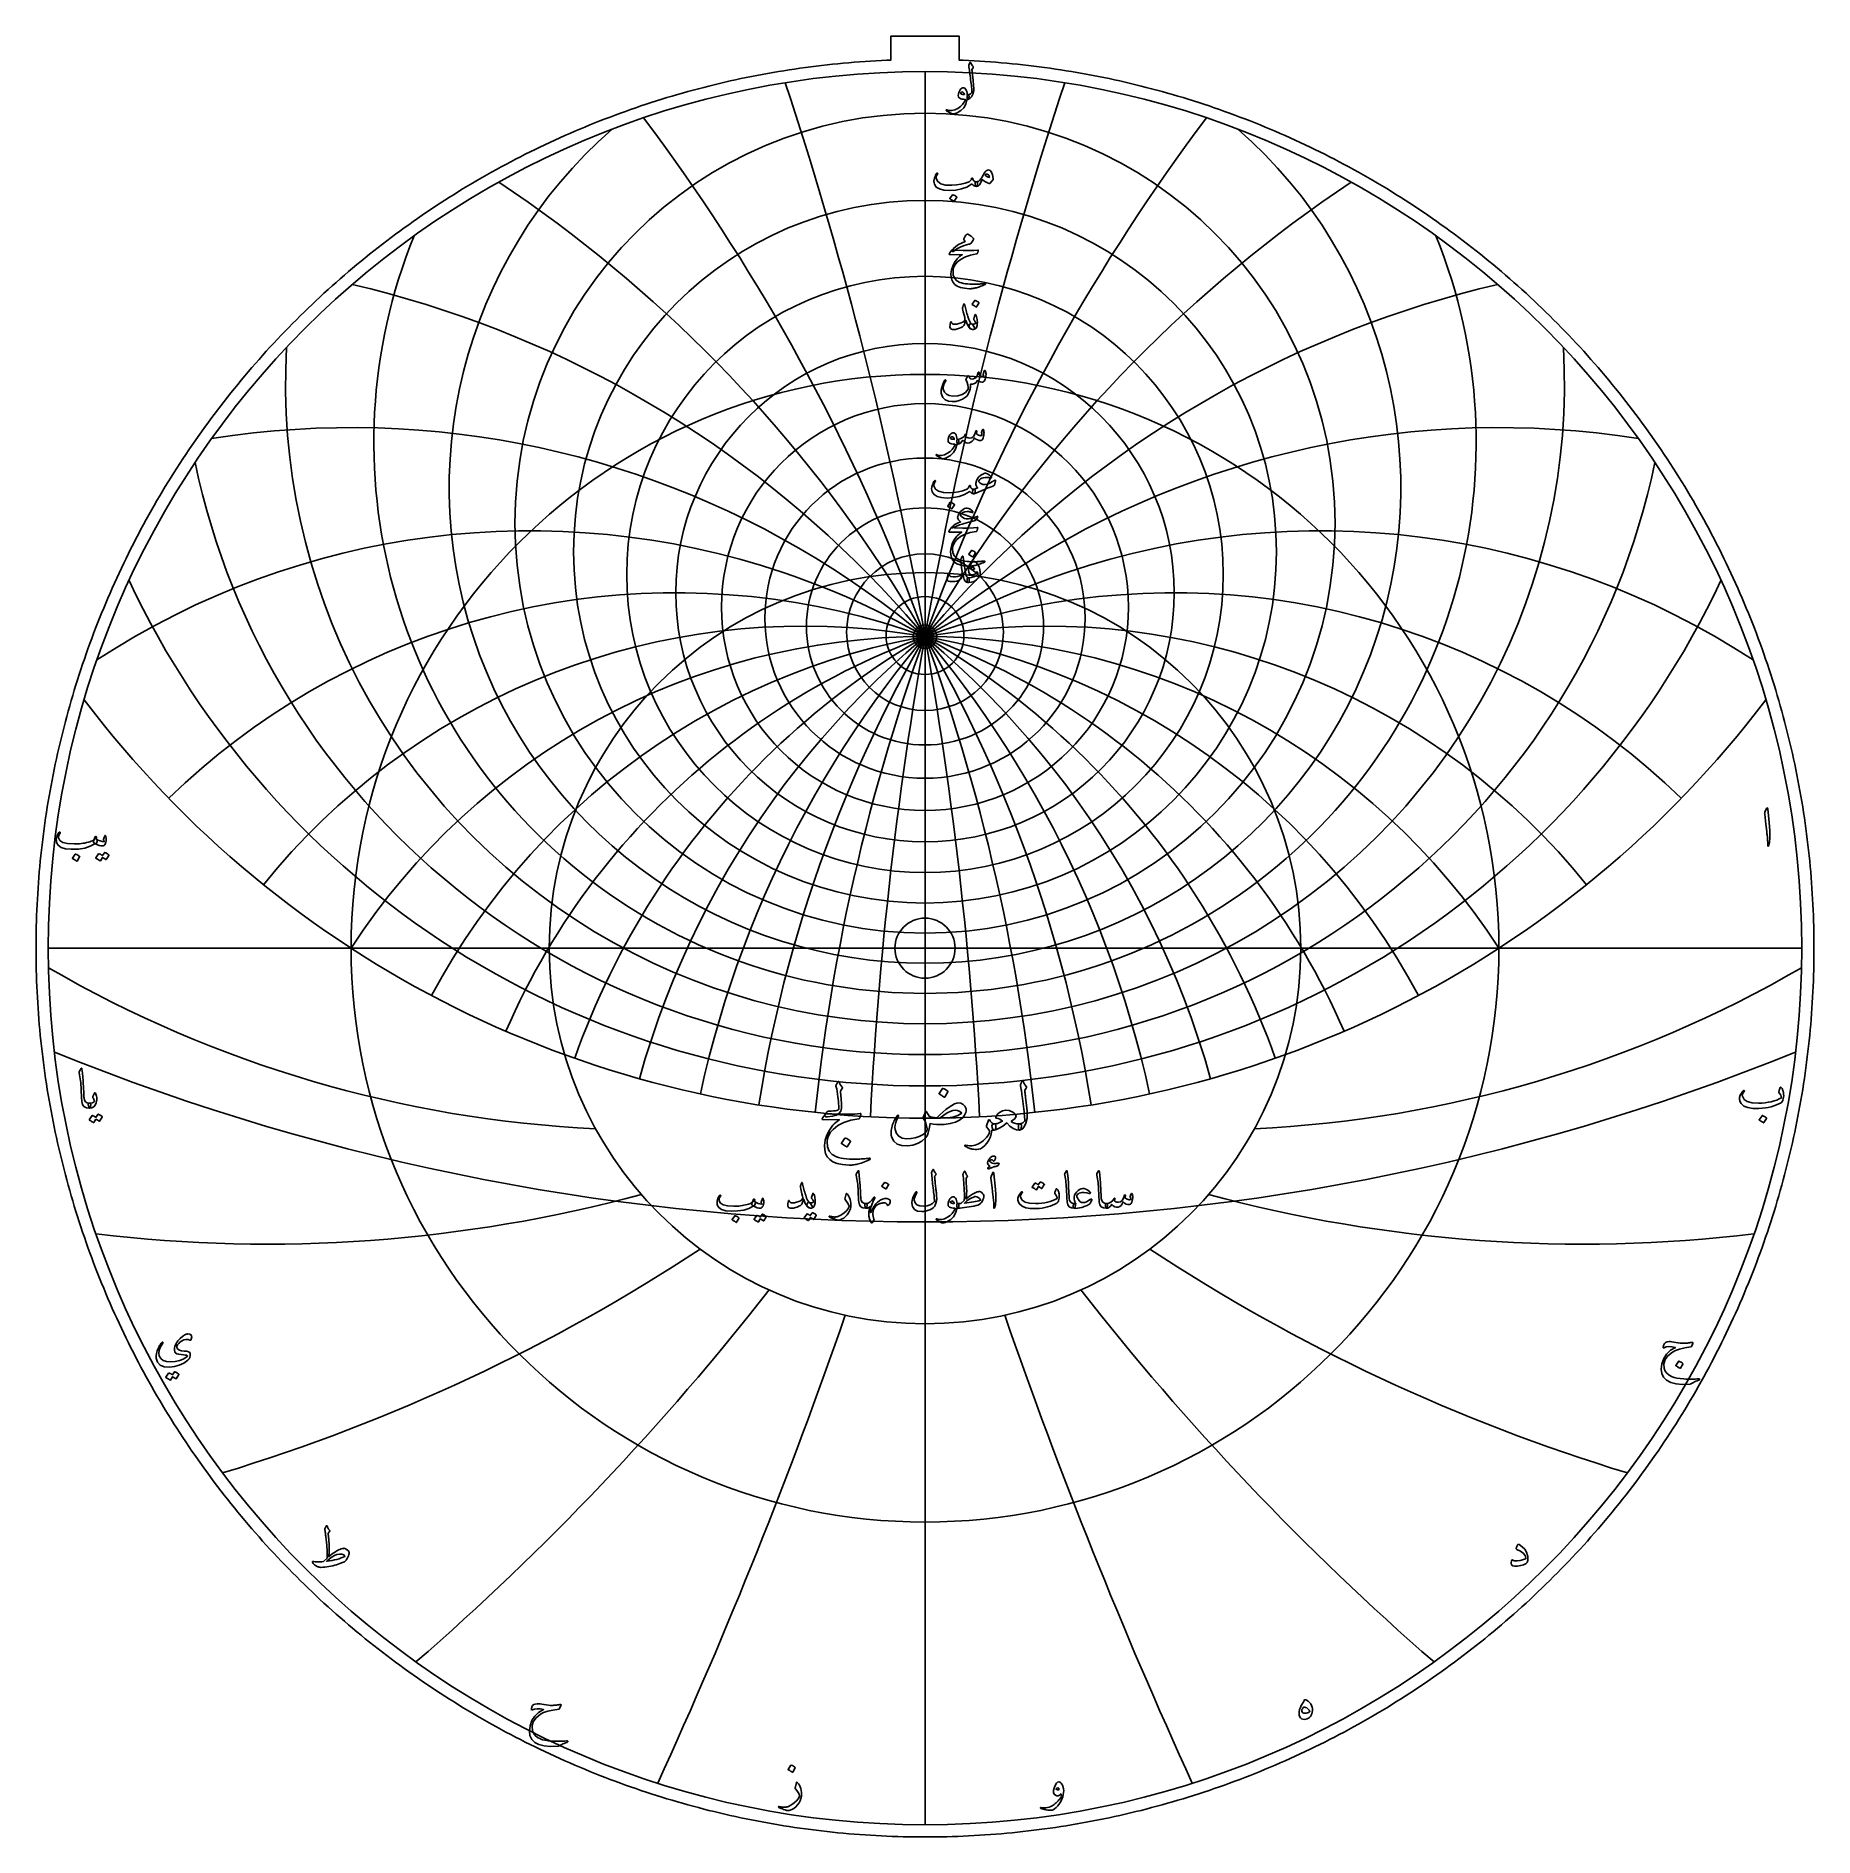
# Model space of a CAD drawing. Header units: millimetres. Extents: x -55 to 55, y -55 to 56.
import ezdxf

# ---------------------------------------------------------------- set-up
doc = ezdxf.new("R2010")
doc.units = ezdxf.units.MM
for name, color, linetype in [('CUT_INNER', 6, 'Continuous'), ('CUT_OUTER', 1, 'Continuous'), ('ENGRAVE', 7, 'Continuous'), ('ENGRAVE_FINE', 8, 'Continuous'), ('TEXT', 5, 'Continuous')]:
    doc.layers.add(name, color=color, linetype=linetype)

msp = doc.modelspace()

# ---------------------------------------------------------------- linework, layer by layer
at = {"layer": 'CUT_INNER'}
msp.add_circle((0, 0), 1.85, dxfattribs=at)
at = {"layer": 'CUT_OUTER'}
msp.add_lwpolyline([(54.749, -0.3359), (54.7459, -0.6719), (54.7407, -1.0078), (54.7335, -1.3436), (54.7242, -1.6794), (54.7129, -2.0152), (54.6995, -2.3509), (54.6841, -2.6865), (54.6665, -3.0219), (54.647, -3.3573), (54.6253, -3.6926), (54.6017, -4.0277), (54.5759, -4.3626), (54.5481, -4.6974), (54.5183, -5.032), (54.4864, -5.3664), (54.4524, -5.7007), (54.4164, -6.0347), (54.3784, -6.3684), (54.3383, -6.702), (54.2961, -7.0353), (54.2519, -7.3683), (54.2057, -7.701), (54.1574, -8.0335), (54.1071, -8.3656), (54.0548, -8.6975), (54.0004, -9.029), (53.944, -9.3602), (53.8855, -9.691), (53.825, -10.0214), (53.7625, -10.3515), (53.698, -10.6812), (53.6314, -11.0105), (53.5629, -11.3393), (53.4923, -11.6678), (53.4197, -11.9958), (53.3451, -12.3233), (53.2685, -12.6504), (53.1898, -12.977), (53.1092, -13.3032), (53.0266, -13.6288), (52.942, -13.9539), (52.8553, -14.2785), (52.7667, -14.6025), (52.6761, -14.926), (52.5836, -15.249), (52.489, -15.5713), (52.3925, -15.8931), (52.294, -16.2143), (52.1935, -16.5348), (52.0911, -16.8548), (51.9867, -17.1741), (51.8803, -17.4927), (51.772, -17.8107), (51.6617, -18.1281), (51.5495, -18.4447), (51.4354, -18.7607), (51.3193, -19.0759), (51.2013, -19.3905), (51.0814, -19.7043), (50.9595, -20.0173), (50.8357, -20.3296), (50.71, -20.6412), (50.5824, -20.9519), (50.4529, -21.2619), (50.3215, -21.5711), (50.1882, -21.8794), (50.053, -22.187), (49.9159, -22.4937), (49.7769, -22.7995), (49.6361, -23.1045), (49.4934, -23.4086), (49.3488, -23.7119), (49.2024, -24.0142), (49.0542, -24.3157), (48.904, -24.6162), (48.7521, -24.9158), (48.5983, -25.2145), (48.4426, -25.5122), (48.2852, -25.809), (48.1259, -26.1048), (47.9648, -26.3996), (47.802, -26.6934), (47.6373, -26.9862), (47.4708, -27.278), (47.3025, -27.5687), (47.1325, -27.8585), (46.9606, -28.1471), (46.787, -28.4347), (46.6117, -28.7213), (46.4346, -29.0067), (46.2557, -29.2911), (46.0751, -29.5744), (45.8928, -29.8565), (45.7087, -30.1376), (45.523, -30.4175), (45.3355, -30.6962), (45.1463, -30.9738), (44.9554, -31.2502), (44.7628, -31.5255), (44.5685, -31.7996), (44.3725, -32.0724), (44.1749, -32.3441), (43.9756, -32.6145), (43.7747, -32.8838), (43.5721, -33.1517), (43.3678, -33.4185), (43.162, -33.6839), (42.9545, -33.9481), (42.7454, -34.2111), (42.5346, -34.4727), (42.3223, -34.733), (42.1084, -34.9921), (41.8929, -35.2498), (41.6758, -35.5062), (41.4572, -35.7612), (41.237, -36.0149), (41.0152, -36.2673), (40.7919, -36.5182), (40.5671, -36.7679), (40.3407, -37.0161), (40.1128, -37.2629), (39.8834, -37.5083), (39.6525, -37.7523), (39.4201, -37.9949), (39.1863, -38.2361), (38.9509, -38.4758), (38.7141, -38.7141), (38.4758, -38.9509), (38.2361, -39.1863), (37.9949, -39.4201), (37.7523, -39.6525), (37.5083, -39.8834), (37.2629, -40.1128), (37.0161, -40.3407), (36.7679, -40.5671), (36.5182, -40.7919), (36.2673, -41.0152), (36.0149, -41.237), (35.7612, -41.4572), (35.5062, -41.6758), (35.2498, -41.8929), (34.9921, -42.1084), (34.733, -42.3223), (34.4727, -42.5346), (34.2111, -42.7454), (33.9481, -42.9545), (33.6839, -43.162), (33.4185, -43.3678), (33.1517, -43.5721), (32.8838, -43.7747), (32.6145, -43.9756), (32.3441, -44.1749), (32.0724, -44.3725), (31.7996, -44.5685), (31.5255, -44.7628), (31.2502, -44.9554), (30.9738, -45.1463), (30.6962, -45.3355), (30.4175, -45.523), (30.1376, -45.7087), (29.8565, -45.8928), (29.5744, -46.0751), (29.2911, -46.2557), (29.0067, -46.4346), (28.7213, -46.6117), (28.4347, -46.787), (28.1471, -46.9606), (27.8585, -47.1325), (27.5687, -47.3025), (27.278, -47.4708), (26.9862, -47.6373), (26.6934, -47.802), (26.3996, -47.9648), (26.1048, -48.1259), (25.809, -48.2852), (25.5122, -48.4426), (25.2145, -48.5983), (24.9158, -48.7521), (24.6162, -48.904), (24.3157, -49.0542), (24.0142, -49.2024), (23.7119, -49.3488), (23.4086, -49.4934), (23.1045, -49.6361), (22.7995, -49.7769), (22.4937, -49.9159), (22.187, -50.053), (21.8794, -50.1882), (21.5711, -50.3215), (21.2619, -50.4529), (20.9519, -50.5824), (20.6412, -50.71), (20.3296, -50.8357), (20.0173, -50.9595), (19.7043, -51.0814), (19.3905, -51.2013), (19.0759, -51.3193), (18.7607, -51.4354), (18.4447, -51.5495), (18.1281, -51.6617), (17.8107, -51.772), (17.4927, -51.8803), (17.1741, -51.9867), (16.8548, -52.0911), (16.5348, -52.1935), (16.2143, -52.294), (15.8931, -52.3925), (15.5713, -52.489), (15.249, -52.5836), (14.926, -52.6761), (14.6025, -52.7667), (14.2785, -52.8553), (13.9539, -52.942), (13.6288, -53.0266), (13.3032, -53.1092), (12.977, -53.1898), (12.6504, -53.2685), (12.3233, -53.3451), (11.9958, -53.4197), (11.6678, -53.4923), (11.3393, -53.5629), (11.0105, -53.6314), (10.6812, -53.698), (10.3515, -53.7625), (10.0214, -53.825), (9.691, -53.8855), (9.3602, -53.944), (9.029, -54.0004), (8.6975, -54.0548), (8.3656, -54.1071), (8.0335, -54.1574), (7.701, -54.2057), (7.3683, -54.2519), (7.0353, -54.2961), (6.702, -54.3383), (6.3684, -54.3784), (6.0347, -54.4164), (5.7007, -54.4524), (5.3664, -54.4864), (5.032, -54.5183), (4.6974, -54.5481), (4.3626, -54.5759), (4.0277, -54.6017), (3.6926, -54.6253), (3.3573, -54.647), (3.0219, -54.6665), (2.6865, -54.6841), (2.3509, -54.6995), (2.0152, -54.7129), (1.6794, -54.7242), (1.3436, -54.7335), (1.0078, -54.7407), (0.6719, -54.7459), (0.3359, -54.749), (0, -54.75), (-0.3359, -54.749), (-0.6719, -54.7459), (-1.0078, -54.7407), (-1.3436, -54.7335), (-1.6794, -54.7242), (-2.0152, -54.7129), (-2.3509, -54.6995), (-2.6865, -54.6841), (-3.0219, -54.6665), (-3.3573, -54.647), (-3.6926, -54.6253), (-4.0277, -54.6017), (-4.3626, -54.5759), (-4.6974, -54.5481), (-5.032, -54.5183), (-5.3664, -54.4864), (-5.7007, -54.4524), (-6.0347, -54.4164), (-6.3684, -54.3784), (-6.702, -54.3383), (-7.0353, -54.2961), (-7.3683, -54.2519), (-7.701, -54.2057), (-8.0335, -54.1574), (-8.3656, -54.1071), (-8.6975, -54.0548), (-9.029, -54.0004), (-9.3602, -53.944), (-9.691, -53.8855), (-10.0214, -53.825), (-10.3515, -53.7625), (-10.6812, -53.698), (-11.0105, -53.6314), (-11.3393, -53.5629), (-11.6678, -53.4923), (-11.9958, -53.4197), (-12.3233, -53.3451), (-12.6504, -53.2685), (-12.977, -53.1898), (-13.3032, -53.1092), (-13.6288, -53.0266), (-13.9539, -52.942), (-14.2785, -52.8553), (-14.6025, -52.7667), (-14.926, -52.6761), (-15.249, -52.5836), (-15.5713, -52.489), (-15.8931, -52.3925), (-16.2143, -52.294), (-16.5348, -52.1935), (-16.8548, -52.0911), (-17.1741, -51.9867), (-17.4927, -51.8803), (-17.8107, -51.772), (-18.1281, -51.6617), (-18.4447, -51.5495), (-18.7607, -51.4354), (-19.0759, -51.3193), (-19.3905, -51.2013), (-19.7043, -51.0814), (-20.0173, -50.9595), (-20.3296, -50.8357), (-20.6412, -50.71), (-20.9519, -50.5824), (-21.2619, -50.4529), (-21.5711, -50.3215), (-21.8794, -50.1882), (-22.187, -50.053), (-22.4937, -49.9159), (-22.7995, -49.7769), (-23.1045, -49.6361), (-23.4086, -49.4934), (-23.7119, -49.3488), (-24.0142, -49.2024), (-24.3157, -49.0542), (-24.6162, -48.904), (-24.9158, -48.7521), (-25.2145, -48.5983), (-25.5122, -48.4426), (-25.809, -48.2852), (-26.1048, -48.1259), (-26.3996, -47.9648), (-26.6934, -47.802), (-26.9862, -47.6373), (-27.278, -47.4708), (-27.5687, -47.3025), (-27.8585, -47.1325), (-28.1471, -46.9606), (-28.4347, -46.787), (-28.7213, -46.6117), (-29.0067, -46.4346), (-29.2911, -46.2557), (-29.5744, -46.0751), (-29.8565, -45.8928), (-30.1376, -45.7087), (-30.4175, -45.523), (-30.6962, -45.3355), (-30.9738, -45.1463), (-31.2502, -44.9554), (-31.5255, -44.7628), (-31.7996, -44.5685), (-32.0724, -44.3725), (-32.3441, -44.1749), (-32.6145, -43.9756), (-32.8838, -43.7747), (-33.1517, -43.5721), (-33.4185, -43.3678), (-33.6839, -43.162), (-33.9481, -42.9545), (-34.2111, -42.7454), (-34.4727, -42.5346), (-34.733, -42.3223), (-34.9921, -42.1084), (-35.2498, -41.8929), (-35.5062, -41.6758), (-35.7612, -41.4572), (-36.0149, -41.237), (-36.2673, -41.0152), (-36.5182, -40.7919), (-36.7679, -40.5671), (-37.0161, -40.3407), (-37.2629, -40.1128), (-37.5083, -39.8834), (-37.7523, -39.6525), (-37.9949, -39.4201), (-38.2361, -39.1863), (-38.4758, -38.9509), (-38.7141, -38.7141), (-38.9509, -38.4758), (-39.1863, -38.2361), (-39.4201, -37.9949), (-39.6525, -37.7523), (-39.8834, -37.5083), (-40.1128, -37.2629), (-40.3407, -37.0161), (-40.5671, -36.7679), (-40.7919, -36.5182), (-41.0152, -36.2673), (-41.237, -36.0149), (-41.4572, -35.7612), (-41.6758, -35.5062), (-41.8929, -35.2498), (-42.1084, -34.9921), (-42.3223, -34.733), (-42.5346, -34.4727), (-42.7454, -34.2111), (-42.9545, -33.9481), (-43.162, -33.6839), (-43.3678, -33.4185), (-43.5721, -33.1517), (-43.7747, -32.8838), (-43.9756, -32.6145), (-44.1749, -32.3441), (-44.3725, -32.0724), (-44.5685, -31.7996), (-44.7628, -31.5255), (-44.9554, -31.2502), (-45.1463, -30.9738), (-45.3355, -30.6962), (-45.523, -30.4175), (-45.7087, -30.1376), (-45.8928, -29.8565), (-46.0751, -29.5744), (-46.2557, -29.2911), (-46.4346, -29.0067), (-46.6117, -28.7213), (-46.787, -28.4347), (-46.9606, -28.1471), (-47.1325, -27.8585), (-47.3025, -27.5687), (-47.4708, -27.278), (-47.6373, -26.9862), (-47.802, -26.6934), (-47.9648, -26.3996), (-48.1259, -26.1048), (-48.2852, -25.809), (-48.4426, -25.5122), (-48.5983, -25.2145), (-48.7521, -24.9158), (-48.904, -24.6162), (-49.0542, -24.3157), (-49.2024, -24.0142), (-49.3488, -23.7119), (-49.4934, -23.4086), (-49.6361, -23.1045), (-49.7769, -22.7995), (-49.9159, -22.4937), (-50.053, -22.187), (-50.1882, -21.8794), (-50.3215, -21.5711), (-50.4529, -21.2619), (-50.5824, -20.9519), (-50.71, -20.6412), (-50.8357, -20.3296), (-50.9595, -20.0173), (-51.0814, -19.7043), (-51.2013, -19.3905), (-51.3193, -19.0759), (-51.4354, -18.7607), (-51.5495, -18.4447), (-51.6617, -18.1281), (-51.772, -17.8107), (-51.8803, -17.4927), (-51.9867, -17.1741), (-52.0911, -16.8548), (-52.1935, -16.5348), (-52.294, -16.2143), (-52.3925, -15.8931), (-52.489, -15.5713), (-52.5836, -15.249), (-52.6761, -14.926), (-52.7667, -14.6025), (-52.8553, -14.2785), (-52.942, -13.9539), (-53.0266, -13.6288), (-53.1092, -13.3032), (-53.1898, -12.977), (-53.2685, -12.6504), (-53.3451, -12.3233), (-53.4197, -11.9958), (-53.4923, -11.6678), (-53.5629, -11.3393), (-53.6314, -11.0105), (-53.698, -10.6812), (-53.7625, -10.3515), (-53.825, -10.0214), (-53.8855, -9.691), (-53.944, -9.3602), (-54.0004, -9.029), (-54.0548, -8.6975), (-54.1071, -8.3656), (-54.1574, -8.0335), (-54.2057, -7.701), (-54.2519, -7.3683), (-54.2961, -7.0353), (-54.3383, -6.702), (-54.3784, -6.3684), (-54.4164, -6.0347), (-54.4524, -5.7007), (-54.4864, -5.3664), (-54.5183, -5.032), (-54.5481, -4.6974), (-54.5759, -4.3626), (-54.6017, -4.0277), (-54.6253, -3.6926), (-54.647, -3.3573), (-54.6665, -3.0219), (-54.6841, -2.6865), (-54.6995, -2.3509), (-54.7129, -2.0152), (-54.7242, -1.6794), (-54.7335, -1.3436), (-54.7407, -1.0078), (-54.7459, -0.6719), (-54.749, -0.3359), (-54.75, 0), (-54.749, 0.3359), (-54.7459, 0.6719), (-54.7407, 1.0078), (-54.7335, 1.3436), (-54.7242, 1.6794), (-54.7129, 2.0152), (-54.6995, 2.3509), (-54.6841, 2.6865), (-54.6665, 3.0219), (-54.647, 3.3573), (-54.6253, 3.6926), (-54.6017, 4.0277), (-54.5759, 4.3626), (-54.5481, 4.6974), (-54.5183, 5.032), (-54.4864, 5.3664), (-54.4524, 5.7007), (-54.4164, 6.0347), (-54.3784, 6.3684), (-54.3383, 6.702), (-54.2961, 7.0353), (-54.2519, 7.3683), (-54.2057, 7.701), (-54.1574, 8.0335), (-54.1071, 8.3656), (-54.0548, 8.6975), (-54.0004, 9.029), (-53.944, 9.3602), (-53.8855, 9.691), (-53.825, 10.0214), (-53.7625, 10.3515), (-53.698, 10.6812), (-53.6314, 11.0105), (-53.5629, 11.3393), (-53.4923, 11.6678), (-53.4197, 11.9958), (-53.3451, 12.3233), (-53.2685, 12.6504), (-53.1898, 12.977), (-53.1092, 13.3032), (-53.0266, 13.6288), (-52.942, 13.9539), (-52.8553, 14.2785), (-52.7667, 14.6025), (-52.6761, 14.926), (-52.5836, 15.249), (-52.489, 15.5713), (-52.3925, 15.8931), (-52.294, 16.2143), (-52.1935, 16.5348), (-52.0911, 16.8548), (-51.9867, 17.1741), (-51.8803, 17.4927), (-51.772, 17.8107), (-51.6617, 18.1281), (-51.5495, 18.4447), (-51.4354, 18.7607), (-51.3193, 19.0759), (-51.2013, 19.3905), (-51.0814, 19.7043), (-50.9595, 20.0173), (-50.8357, 20.3296), (-50.71, 20.6412), (-50.5824, 20.9519), (-50.4529, 21.2619), (-50.3215, 21.5711), (-50.1882, 21.8794), (-50.053, 22.187), (-49.9159, 22.4937), (-49.7769, 22.7995), (-49.6361, 23.1045), (-49.4934, 23.4086), (-49.3488, 23.7119), (-49.2024, 24.0142), (-49.0542, 24.3157), (-48.904, 24.6162), (-48.7521, 24.9158), (-48.5983, 25.2145), (-48.4426, 25.5122), (-48.2852, 25.809), (-48.1259, 26.1048), (-47.9648, 26.3996), (-47.802, 26.6934), (-47.6373, 26.9862), (-47.4708, 27.278), (-47.3025, 27.5687), (-47.1325, 27.8585), (-46.9606, 28.1471), (-46.787, 28.4347), (-46.6117, 28.7213), (-46.4346, 29.0067), (-46.2557, 29.2911), (-46.0751, 29.5744), (-45.8928, 29.8565), (-45.7087, 30.1376), (-45.523, 30.4175), (-45.3355, 30.6962), (-45.1463, 30.9738), (-44.9554, 31.2502), (-44.7628, 31.5255), (-44.5685, 31.7996), (-44.3725, 32.0724), (-44.1749, 32.3441), (-43.9756, 32.6145), (-43.7747, 32.8838), (-43.5721, 33.1517), (-43.3678, 33.4185), (-43.162, 33.6839), (-42.9545, 33.9481), (-42.7454, 34.2111), (-42.5346, 34.4727), (-42.3223, 34.733), (-42.1084, 34.9921), (-41.8929, 35.2498), (-41.6758, 35.5062), (-41.4572, 35.7612), (-41.237, 36.0149), (-41.0152, 36.2673), (-40.7919, 36.5182), (-40.5671, 36.7679), (-40.3407, 37.0161), (-40.1128, 37.2629), (-39.8834, 37.5083), (-39.6525, 37.7523), (-39.4201, 37.9949), (-39.1863, 38.2361), (-38.9509, 38.4758), (-38.7141, 38.7141), (-38.4758, 38.9509), (-38.2361, 39.1863), (-37.9949, 39.4201), (-37.7523, 39.6525), (-37.5083, 39.8834), (-37.2629, 40.1128), (-37.0161, 40.3407), (-36.7679, 40.5671), (-36.5182, 40.7919), (-36.2673, 41.0152), (-36.0149, 41.237), (-35.7612, 41.4572), (-35.5062, 41.6758), (-35.2498, 41.8929), (-34.9921, 42.1084), (-34.733, 42.3223), (-34.4727, 42.5346), (-34.2111, 42.7454), (-33.9481, 42.9545), (-33.6839, 43.162), (-33.4185, 43.3678), (-33.1517, 43.5721), (-32.8838, 43.7747), (-32.6145, 43.9756), (-32.3441, 44.1749), (-32.0724, 44.3725), (-31.7996, 44.5685), (-31.5255, 44.7628), (-31.2502, 44.9554), (-30.9738, 45.1463), (-30.6962, 45.3355), (-30.4175, 45.523), (-30.1376, 45.7087), (-29.8565, 45.8928), (-29.5744, 46.0751), (-29.2911, 46.2557), (-29.0067, 46.4346), (-28.7213, 46.6117), (-28.4347, 46.787), (-28.1471, 46.9606), (-27.8585, 47.1325), (-27.5687, 47.3025), (-27.278, 47.4708), (-26.9862, 47.6373), (-26.6934, 47.802), (-26.3996, 47.9648), (-26.1048, 48.1259), (-25.809, 48.2852), (-25.5122, 48.4426), (-25.2145, 48.5983), (-24.9158, 48.7521), (-24.6162, 48.904), (-24.3157, 49.0542), (-24.0142, 49.2024), (-23.7119, 49.3488), (-23.4086, 49.4934), (-23.1045, 49.6361), (-22.7995, 49.7769), (-22.4937, 49.9159), (-22.187, 50.053), (-21.8794, 50.1882), (-21.5711, 50.3215), (-21.2619, 50.4529), (-20.9519, 50.5824), (-20.6412, 50.71), (-20.3296, 50.8357), (-20.0173, 50.9595), (-19.7043, 51.0814), (-19.3905, 51.2013), (-19.0759, 51.3193), (-18.7607, 51.4354), (-18.4447, 51.5495), (-18.1281, 51.6617), (-17.8107, 51.772), (-17.4927, 51.8803), (-17.1741, 51.9867), (-16.8548, 52.0911), (-16.5348, 52.1935), (-16.2143, 52.294), (-15.8931, 52.3925), (-15.5713, 52.489), (-15.249, 52.5836), (-14.926, 52.6761), (-14.6025, 52.7667), (-14.2785, 52.8553), (-13.9539, 52.942), (-13.6288, 53.0266), (-13.3032, 53.1092), (-12.977, 53.1898), (-12.6504, 53.2685), (-12.3233, 53.3451), (-11.9958, 53.4197), (-11.6678, 53.4923), (-11.3393, 53.5629), (-11.0105, 53.6314), (-10.6812, 53.698), (-10.3515, 53.7625), (-10.0214, 53.825), (-9.691, 53.8855), (-9.3602, 53.944), (-9.029, 54.0004), (-8.6975, 54.0548), (-8.3656, 54.1071), (-8.0335, 54.1574), (-7.701, 54.2057), (-7.3683, 54.2519), (-7.0353, 54.2961), (-6.702, 54.3383), (-6.3684, 54.3784), (-6.0347, 54.4164), (-5.7007, 54.4524), (-5.3664, 54.4864), (-5.032, 54.5183), (-4.6974, 54.5481), (-4.3626, 54.5759), (-4.0277, 54.6017), (-3.6926, 54.6253), (-3.3573, 54.647), (-3.0219, 54.6665), (-2.6865, 54.6841), (-2.3509, 54.6995), (-2.1, 54.7095), (-2.1, 56.19), (2.1, 56.19), (2.1, 54.7095), (2.3509, 54.6995), (2.6865, 54.6841), (3.0219, 54.6665), (3.3573, 54.647), (3.6926, 54.6253), (4.0277, 54.6017), (4.3626, 54.5759), (4.6974, 54.5481), (5.032, 54.5183), (5.3664, 54.4864), (5.7007, 54.4524), (6.0347, 54.4164), (6.3684, 54.3784), (6.702, 54.3383), (7.0353, 54.2961), (7.3683, 54.2519), (7.701, 54.2057), (8.0335, 54.1574), (8.3656, 54.1071), (8.6975, 54.0548), (9.029, 54.0004), (9.3602, 53.944), (9.691, 53.8855), (10.0214, 53.825), (10.3515, 53.7625), (10.6812, 53.698), (11.0105, 53.6314), (11.3393, 53.5629), (11.6678, 53.4923), (11.9958, 53.4197), (12.3233, 53.3451), (12.6504, 53.2685), (12.977, 53.1898), (13.3032, 53.1092), (13.6288, 53.0266), (13.9539, 52.942), (14.2785, 52.8553), (14.6025, 52.7667), (14.926, 52.6761), (15.249, 52.5836), (15.5713, 52.489), (15.8931, 52.3925), (16.2143, 52.294), (16.5348, 52.1935), (16.8548, 52.0911), (17.1741, 51.9867), (17.4927, 51.8803), (17.8107, 51.772), (18.1281, 51.6617), (18.4447, 51.5495), (18.7607, 51.4354), (19.0759, 51.3193), (19.3905, 51.2013), (19.7043, 51.0814), (20.0173, 50.9595), (20.3296, 50.8357), (20.6412, 50.71), (20.9519, 50.5824), (21.2619, 50.4529), (21.5711, 50.3215), (21.8794, 50.1882), (22.187, 50.053), (22.4937, 49.9159), (22.7995, 49.7769), (23.1045, 49.6361), (23.4086, 49.4934), (23.7119, 49.3488), (24.0142, 49.2024), (24.3157, 49.0542), (24.6162, 48.904), (24.9158, 48.7521), (25.2145, 48.5983), (25.5122, 48.4426), (25.809, 48.2852), (26.1048, 48.1259), (26.3996, 47.9648), (26.6934, 47.802), (26.9862, 47.6373), (27.278, 47.4708), (27.5687, 47.3025), (27.8585, 47.1325), (28.1471, 46.9606), (28.4347, 46.787), (28.7213, 46.6117), (29.0067, 46.4346), (29.2911, 46.2557), (29.5744, 46.0751), (29.8565, 45.8928), (30.1376, 45.7087), (30.4175, 45.523), (30.6962, 45.3355), (30.9738, 45.1463), (31.2502, 44.9554), (31.5255, 44.7628), (31.7996, 44.5685), (32.0724, 44.3725), (32.3441, 44.1749), (32.6145, 43.9756), (32.8838, 43.7747), (33.1517, 43.5721), (33.4185, 43.3678), (33.6839, 43.162), (33.9481, 42.9545), (34.2111, 42.7454), (34.4727, 42.5346), (34.733, 42.3223), (34.9921, 42.1084), (35.2498, 41.8929), (35.5062, 41.6758), (35.7612, 41.4572), (36.0149, 41.237), (36.2673, 41.0152), (36.5182, 40.7919), (36.7679, 40.5671), (37.0161, 40.3407), (37.2629, 40.1128), (37.5083, 39.8834), (37.7523, 39.6525), (37.9949, 39.4201), (38.2361, 39.1863), (38.4758, 38.9509), (38.7141, 38.7141), (38.9509, 38.4758), (39.1863, 38.2361), (39.4201, 37.9949), (39.6525, 37.7523), (39.8834, 37.5083), (40.1128, 37.2629), (40.3407, 37.0161), (40.5671, 36.7679), (40.7919, 36.5182), (41.0152, 36.2673), (41.237, 36.0149), (41.4572, 35.7612), (41.6758, 35.5062), (41.8929, 35.2498), (42.1084, 34.9921), (42.3223, 34.733), (42.5346, 34.4727), (42.7454, 34.2111), (42.9545, 33.9481), (43.162, 33.6839), (43.3678, 33.4185), (43.5721, 33.1517), (43.7747, 32.8838), (43.9756, 32.6145), (44.1749, 32.3441), (44.3725, 32.0724), (44.5685, 31.7996), (44.7628, 31.5255), (44.9554, 31.2502), (45.1463, 30.9738), (45.3355, 30.6962), (45.523, 30.4175), (45.7087, 30.1376), (45.8928, 29.8565), (46.0751, 29.5744), (46.2557, 29.2911), (46.4346, 29.0067), (46.6117, 28.7213), (46.787, 28.4347), (46.9606, 28.1471), (47.1325, 27.8585), (47.3025, 27.5687), (47.4708, 27.278), (47.6373, 26.9862), (47.802, 26.6934), (47.9648, 26.3996), (48.1259, 26.1048), (48.2852, 25.809), (48.4426, 25.5122), (48.5983, 25.2145), (48.7521, 24.9158), (48.904, 24.6162), (49.0542, 24.3157), (49.2024, 24.0142), (49.3488, 23.7119), (49.4934, 23.4086), (49.6361, 23.1045), (49.7769, 22.7995), (49.9159, 22.4937), (50.053, 22.187), (50.1882, 21.8794), (50.3215, 21.5711), (50.4529, 21.2619), (50.5824, 20.9519), (50.71, 20.6412), (50.8357, 20.3296), (50.9595, 20.0173), (51.0814, 19.7043), (51.2013, 19.3905), (51.3193, 19.0759), (51.4354, 18.7607), (51.5495, 18.4447), (51.6617, 18.1281), (51.772, 17.8107), (51.8803, 17.4927), (51.9867, 17.1741), (52.0911, 16.8548), (52.1935, 16.5348), (52.294, 16.2143), (52.3925, 15.8931), (52.489, 15.5713), (52.5836, 15.249), (52.6761, 14.926), (52.7667, 14.6025), (52.8553, 14.2785), (52.942, 13.9539), (53.0266, 13.6288), (53.1092, 13.3032), (53.1898, 12.977), (53.2685, 12.6504), (53.3451, 12.3233), (53.4197, 11.9958), (53.4923, 11.6678), (53.5629, 11.3393), (53.6314, 11.0105), (53.698, 10.6812), (53.7625, 10.3515), (53.825, 10.0214), (53.8855, 9.691), (53.944, 9.3602), (54.0004, 9.029), (54.0548, 8.6975), (54.1071, 8.3656), (54.1574, 8.0335), (54.2057, 7.701), (54.2519, 7.3683), (54.2961, 7.0353), (54.3383, 6.702), (54.3784, 6.3684), (54.4164, 6.0347), (54.4524, 5.7007), (54.4864, 5.3664), (54.5183, 5.032), (54.5481, 4.6974), (54.5759, 4.3626), (54.6017, 4.0277), (54.6253, 3.6926), (54.647, 3.3573), (54.6665, 3.0219), (54.6841, 2.6865), (54.6995, 2.3509), (54.7129, 2.0152), (54.7242, 1.6794), (54.7335, 1.3436), (54.7407, 1.0078), (54.7459, 0.6719), (54.749, 0.3359), (54.75, 0)], close=True, dxfattribs=at)
at = {"layer": 'ENGRAVE'}
for points in [[(0, -54), (0, 54)], [(-54, 0), (54, 0)], [(0, -54), (0, -23.1383)]]:
    msp.add_lwpolyline(points, dxfattribs=at)
for centre, radius in [((0, 0), 54), ((0, 26.1785), 25.2529), ((0, 24.4241), 21.6421), ((0, 23.0203), 18.3667), ((0, 21.9001), 15.3488), ((0, 0), 35.3478), ((0, 21.015), 12.5288), ((0, 20.3302), 9.8597), ((0, 19.8203), 7.303), ((0, 19.4677), 4.8262), ((0, 0), 23.1383), ((0, 19.2606), 2.4006), ((0, 19.1923), 0.72)]:
    msp.add_circle(centre, radius, dxfattribs=at)
for centre, radius, start, end in [((0, 28.3784), 29.304, 131.172626, 48.827374), ((0, 31.1603), 33.9423, 157.98396, 22.01604), ((0, 34.7273), 39.3809, 176.664202, 3.335798), ((0, 39.3929), 45.9443, 191.904364, 348.095636), ((0, 45.6665), 54.1527, 205.149698, 334.850302), ((0, -22.9551), 42.1475, 33, 147), ((0, -22.9551), 42.1475, 33, 147), ((0, 54.4309), 64.9014, 217.070295, 322.929705), ((-16.834, 62.8253), 74.0261, 239.875199, 267.323307), ((16.834, 62.8253), 74.0261, 272.676693, 300.124801), ((-40.5108, 70.1668), 88.3967, 263.151501, 285.109988), ((40.5108, 70.1668), 88.3967, 254.890012, 276.848499), ((-76.1833, 76.1833), 113.3898, 286.879767, 303.348632), ((76.1833, 76.1833), 113.3898, 236.651368, 253.120233), ((-139.69, 80.65), 165.1278, 311.00294, 321.982183), ((139.69, 80.65), 165.1278, 218.017817, 228.99706), ((-311.2503, 83.3993), 324.163, 335.421907, 340.911529), ((311.2503, 83.3993), 324.163, 199.088471, 204.578093)]:
    msp.add_arc(centre, radius, start, end, dxfattribs=at)
at = {"layer": 'ENGRAVE_FINE'}
for centre, radius, start, end in [((-239.0301, -22.9551), 242.7175, 2.969013, 18.313318), ((-239.0301, -22.9551), 242.7175, 2.969013, 18.313318), ((239.0301, -22.9551), 242.7175, 161.686682, 177.030987), ((239.0301, -22.9551), 242.7175, 161.686682, 177.030987), ((-115.7992, -22.9551), 123.2309, 5.979733, 36.962322), ((-115.7992, -22.9551), 123.2309, 5.979733, 36.962322), ((115.7992, -22.9551), 123.2309, 143.037678, 174.020267), ((115.7992, -22.9551), 123.2309, 143.037678, 174.020267), ((-73.0015, -22.9551), 84.2949, 9.076124, 56.31782), ((-73.0015, -22.9551), 84.2949, 9.076124, 56.31782), ((73.0015, -22.9551), 84.2949, 123.68218, 170.923876), ((73.0015, -22.9551), 84.2949, 123.68218, 170.923876), ((-50.2294, -22.9551), 65.5698, 12.306911, 76.81627), ((-50.2294, -22.9551), 65.5698, 12.306911, 76.81627), ((50.2294, -22.9551), 65.5698, 103.18373, 167.693089), ((50.2294, -22.9551), 65.5698, 103.18373, 167.693089), ((-35.3659, -22.9551), 55.0196, 15.72862, 98.962673), ((-35.3659, -22.9551), 55.0196, 15.72862, 98.962673), ((35.3659, -22.9551), 55.0196, 81.037327, 164.27138), ((35.3659, -22.9551), 55.0196, 81.037327, 164.27138), ((-24.3338, -22.9551), 48.6677, 19.409554, 123.219246), ((-24.3338, -22.9551), 48.6677, 19.409554, 123.219246), ((24.3338, -22.9551), 48.6677, 56.780754, 160.590446), ((24.3338, -22.9551), 48.6677, 56.780754, 160.590446), ((-15.3404, -22.9551), 44.8524, 23.435256, 134.139707), ((-15.3404, -22.9551), 44.8524, 23.435256, 134.139707), ((15.3404, -22.9551), 44.8524, 45.860293, 156.564744), ((15.3404, -22.9551), 44.8524, 45.860293, 156.564744), ((-7.4317, -22.9551), 42.7976, 27.916334, 141.112561), ((-7.4317, -22.9551), 42.7976, 27.916334, 141.112561), ((7.4317, -22.9551), 42.7976, 38.887439, 152.083666), ((7.4317, -22.9551), 42.7976, 38.887439, 152.083666), ((0, 125.8167), 142.6767, 247.925664, 292.074336)]:
    msp.add_arc(centre, radius, start, end, dxfattribs=at)
at = {"layer": 'TEXT'}
for points in [[(2.6985, 54.3972), (2.7201, 54.4492), (2.7369, 54.4906), (2.7488, 54.5211), (2.756, 54.5409), (2.7616, 54.5534), (2.7688, 54.5624), (2.7776, 54.5678), (2.788, 54.5696), (2.7997, 54.5676), (2.8095, 54.5616), (2.8173, 54.5516), (2.8231, 54.5377), (2.8496, 54.4692), (2.8814, 54.4075), (2.9183, 54.3526), (2.9604, 54.3045), (2.9722, 54.2892), (2.9756, 54.2718), (2.9706, 54.2524), (2.9572, 54.2311), (2.887, 54.1321), (2.8918, 54.0878), (2.8965, 54.0443), (2.9013, 54.0016), (2.9061, 53.9596), (2.9109, 53.9185), (2.9157, 53.8782), (2.9205, 53.8387), (2.9253, 53.8), (2.9694, 53.4415), (2.9963, 53.1612), (3.0061, 52.9593), (2.9987, 52.8355), (2.9385, 52.611), (2.8598, 52.4451), (2.7628, 52.3379), (2.6475, 52.2894), (2.6443, 52.2894), (2.6411, 52.2894), (2.6379, 52.2894), (2.6347, 52.2894), (2.6157, 52.3074), (2.6035, 52.3485), (2.5982, 52.4128), (2.5995, 52.5002), (2.6025, 52.5325), (2.6115, 52.5561), (2.6265, 52.5708), (2.6475, 52.5768), (2.7285, 52.593), (2.796, 52.6223), (2.8498, 52.6649), (2.8902, 52.7205), (2.8875, 52.7874), (2.8826, 52.8634), (2.8755, 52.9487), (2.8662, 53.0431), (2.8549, 53.1463), (2.8419, 53.2579), (2.827, 53.3778), (2.8103, 53.5062), (2.795, 53.6323), (2.7808, 53.7457), (2.7678, 53.8463), (2.756, 53.9341), (2.7459, 54.0091), (2.7377, 54.0714), (2.7315, 54.1209), (2.7273, 54.1576), (2.6954, 54.3397), (2.6944, 54.3576), (2.6946, 54.3732), (2.696, 54.3864), (2.6985, 54.3972)], [(2.5836, 52.2543), (2.5087, 51.9914), (2.3832, 51.7713), (2.2069, 51.5938), (1.98, 51.4591), (1.9483, 51.4454), (1.9169, 51.4331), (1.886, 51.4223), (1.8555, 51.4128), (1.8255, 51.4049), (1.7964, 51.3988), (1.768, 51.3945), (1.7405, 51.392), (1.6718, 51.4018), (1.5808, 51.4375), (1.4674, 51.4992), (1.3317, 51.5868), (1.3171, 51.5994), (1.3086, 51.6116), (1.306, 51.6234), (1.3094, 51.6347), (1.3169, 51.6435), (1.3269, 51.6475), (1.3393, 51.6467), (1.3541, 51.6411), (1.4952, 51.5954), (1.6535, 51.5956), (1.8289, 51.6417), (2.0215, 51.7337), (2.1788, 51.8405), (2.3089, 51.9661), (2.4119, 52.1104), (2.4878, 52.2734), (2.4872, 52.2792), (2.4854, 52.2838), (2.4824, 52.2872), (2.4782, 52.2894), (2.3682, 52.2958), (2.2746, 52.3086), (2.1974, 52.3277), (2.1365, 52.3533), (2.0894, 52.3928), (2.0598, 52.4475), (2.0479, 52.5173), (2.0535, 52.6024), (2.0552, 52.6137), (2.0574, 52.6251), (2.06, 52.6368), (2.063, 52.6487), (2.0664, 52.661), (2.0702, 52.6738), (2.0744, 52.6873), (2.079, 52.7014), (2.1165, 52.7926), (2.162, 52.8682), (2.2155, 52.9283), (2.277, 52.9728), (2.3399, 52.9972), (2.3976, 52.9968), (2.4501, 52.9716), (2.4974, 52.9217), (2.5387, 52.8523), (2.57, 52.7716), (2.5914, 52.6798), (2.6027, 52.5768), (2.609, 52.5769), (2.6151, 52.5772), (2.621, 52.5777), (2.6267, 52.5784), (2.6324, 52.5791), (2.6383, 52.5796), (2.6444, 52.5799), (2.6506, 52.58), (2.6722, 52.5754), (2.689, 52.5617), (2.7009, 52.5387), (2.7081, 52.5066), (2.7111, 52.4712), (2.7105, 52.4355), (2.7063, 52.3994), (2.6985, 52.3629), (2.6884, 52.3307), (2.677, 52.3078), (2.6644, 52.294), (2.6506, 52.2894), (2.59, 52.2894), (2.5896, 52.2836), (2.5884, 52.2758), (2.5864, 52.2661), (2.5836, 52.2543)], [(2.4303, 52.612), (2.3968, 52.6704), (2.36, 52.7118), (2.3201, 52.7359), (2.277, 52.7429), (2.2513, 52.7361), (2.2283, 52.7253), (2.2081, 52.7106), (2.1908, 52.6918), (2.1852, 52.6818), (2.1844, 52.671), (2.1884, 52.6595), (2.1972, 52.6471), (2.2301, 52.6181), (2.2778, 52.5984), (2.3403, 52.5878), (2.4175, 52.5864), (2.4255, 52.588), (2.4303, 52.5928), (2.4319, 52.6008), (2.4303, 52.612)], [(0.7281, 47.7353), (0.7395, 47.7477), (0.7513, 47.7529), (0.7635, 47.7509), (0.776, 47.7417), (0.7856, 47.7298), (0.7888, 47.7162), (0.7856, 47.701), (0.776, 47.6843), (0.7273, 47.6088), (0.6962, 47.5389), (0.6826, 47.4747), (0.6866, 47.416), (0.7866, 47.2232), (0.9812, 47.0887), (1.2704, 47.0124), (1.6543, 46.9944), (1.9391, 47.0154), (2.2123, 47.0591), (2.474, 47.1256), (2.7241, 47.2148), (2.7682, 47.2409), (2.8047, 47.2811), (2.8337, 47.3352), (2.855, 47.4032), (2.8622, 47.4226), (2.8742, 47.436), (2.891, 47.4433), (2.9125, 47.4447), (2.9279, 47.4381), (2.9389, 47.4248), (2.9454, 47.4046), (2.9476, 47.3777), (2.9626, 47.311), (3.0043, 47.2611), (3.0728, 47.228), (3.168, 47.2116), (3.2023, 47.204), (3.2255, 47.1845), (3.2375, 47.1529), (3.2383, 47.1094), (3.2267, 47.0284), (3.2111, 46.9705), (3.1916, 46.9358), (3.168, 46.9242), (3.0979, 46.9334), (3.0315, 46.9609), (2.9686, 47.0068), (2.9093, 47.0711), (2.9043, 47.0737), (2.8957, 47.0719), (2.8836, 47.0657), (2.8678, 47.0551), (2.57, 46.8875), (2.2451, 46.7677), (1.893, 46.6958), (1.5137, 46.6719), (1.1632, 46.6958), (0.891, 46.7677), (0.697, 46.8875), (0.5812, 47.0551), (0.5549, 47.1487), (0.5461, 47.2443), (0.5549, 47.3419), (0.5812, 47.4415), (0.6168, 47.5342), (0.6531, 47.614), (0.6902, 47.6811), (0.7281, 47.7353)], [(3.9089, 47.9397), (4.0089, 47.9042), (4.0917, 47.804), (4.1574, 47.6391), (4.2059, 47.4096), (4.2077, 47.393), (4.2067, 47.3785), (4.2029, 47.3659), (4.1963, 47.3553), (4.0207, 47.135), (4.0085, 47.1216), (3.9943, 47.1134), (3.9782, 47.1104), (3.96, 47.1126), (3.8406, 47.1533), (3.7285, 47.2052), (3.6235, 47.2683), (3.5257, 47.3425), (3.4468, 47.1595), (3.3604, 47.0288), (3.2664, 46.9503), (3.1648, 46.9242), (3.1534, 46.9284), (3.1417, 46.941), (3.1295, 46.9619), (3.1169, 46.9913), (3.0975, 47.0639), (3.0906, 47.1222), (3.0959, 47.1661), (3.1137, 47.1956), (3.1241, 47.2026), (3.1361, 47.2076), (3.1496, 47.2106), (3.1648, 47.2116), (3.2375, 47.224), (3.3085, 47.2579), (3.378, 47.3134), (3.4458, 47.3904), (3.4756, 47.4352), (3.5201, 47.5086), (3.5794, 47.6108), (3.6534, 47.7417), (3.7113, 47.8284), (3.7732, 47.8902), (3.839, 47.9274), (3.9089, 47.9397)], [(3.679, 47.6268), (3.7388, 47.5769), (3.8067, 47.5358), (3.8826, 47.5034), (3.9664, 47.4799), (3.9618, 47.5427), (3.9448, 47.594), (3.9155, 47.6338), (3.8738, 47.6619), (3.8257, 47.6765), (3.7772, 47.6755), (3.7283, 47.6589), (3.679, 47.6268)], [(1.6958, 46.41), (1.6998, 46.414), (1.7054, 46.4164), (1.7125, 46.4172), (1.7213, 46.4164), (1.7834, 46.3913), (1.8419, 46.3605), (1.8968, 46.3242), (1.9481, 46.2823), (1.9531, 46.2759), (1.9552, 46.2695), (1.9547, 46.2631), (1.9513, 46.2567), (1.8012, 46.014), (1.7956, 46.0082), (1.7884, 46.0068), (1.7796, 46.0098), (1.7692, 46.0172), (1.7602, 46.0236), (1.7461, 46.0332), (1.7267, 46.046), (1.7022, 46.0619), (1.672, 46.0811), (1.6359, 46.1034), (1.5938, 46.129), (1.5457, 46.1577), (1.5393, 46.1625), (1.5361, 46.1673), (1.5361, 46.1721), (1.5393, 46.1769)], [(2.6954, 43.3595), (2.4163, 43.2867), (2.17, 43.1927), (1.9564, 43.0775), (1.7756, 42.9412), (1.7479, 42.9202), (1.7221, 42.9084), (1.6984, 42.9059), (1.6766, 42.9124), (1.6513, 42.9426), (1.6551, 42.9851), (1.688, 43.04), (1.7501, 43.1072), (1.8968, 43.229), (2.0654, 43.3388), (2.256, 43.4366), (2.4686, 43.5224), (2.4079, 43.6118), (2.3966, 43.6342), (2.3912, 43.6565), (2.3918, 43.6789), (2.3984, 43.7012), (2.4413, 43.7865), (2.4806, 43.8569), (2.5163, 43.9126), (2.5485, 43.9535), (2.569, 43.9729), (2.5892, 43.9831), (2.6089, 43.9841), (2.6283, 43.9759), (2.7407, 43.9124), (2.8351, 43.8529), (2.9115, 43.7975), (2.97, 43.746), (2.9814, 43.7294), (2.9868, 43.7084), (2.9862, 43.6831), (2.9796, 43.6533), (2.959, 43.6068), (2.9261, 43.5504), (2.8808, 43.4839), (2.8231, 43.4074), (2.8079, 43.3961), (2.7816, 43.3843), (2.7441, 43.3721), (2.6954, 43.3595)], [(1.9417, 42.9891), (2.3514, 42.9747), (2.7057, 42.9731), (3.0045, 42.9843), (3.2478, 43.0082), (3.2553, 43.0091), (3.2618, 43.0086), (3.2673, 43.0068), (3.2718, 43.0035), (3.2751, 42.999), (3.277, 42.9935), (3.2775, 42.987), (3.2766, 42.9795), (3.2703, 42.9504), (3.2642, 42.9236), (3.2583, 42.8993), (3.2526, 42.8773), (3.2471, 42.8578), (3.2419, 42.8406), (3.2368, 42.8258), (3.2319, 42.8134), (3.2215, 42.7937), (3.2095, 42.7791), (3.1959, 42.7697), (3.1808, 42.7655), (2.8119, 42.6987), (2.491, 42.5939), (2.2179, 42.4512), (1.9928, 42.2705), (1.879, 42.1406), (1.7964, 42.0031), (1.7449, 41.858), (1.7245, 41.7053), (1.7441, 41.4656), (1.8219, 41.2702), (1.958, 41.1191), (2.1525, 41.0123), (2.2532, 40.9799), (2.364, 40.9532), (2.4848, 40.932), (2.6155, 40.9165), (2.756, 40.9063), (2.9061, 40.9013), (3.0658, 40.9015), (3.2351, 40.9069), (3.2952, 40.9103), (3.3544, 40.9141), (3.4126, 40.9183), (3.4698, 40.9229), (3.5256, 40.9279), (3.5796, 40.9332), (3.6318, 40.939), (3.6822, 40.9452), (3.6975, 40.946), (3.7085, 40.942), (3.7151, 40.9332), (3.7173, 40.9197), (3.7161, 40.9039), (3.7125, 40.8917), (3.7065, 40.8831), (3.6981, 40.8782), (3.6079, 40.84), (3.5225, 40.8055), (3.4418, 40.7746), (3.366, 40.7472), (3.2951, 40.7233), (3.2295, 40.7025), (3.169, 40.6849), (3.1137, 40.6706), (3.0617, 40.66), (3.0111, 40.6506), (2.9619, 40.6424), (2.9141, 40.6354), (2.8675, 40.6301), (2.8219, 40.6267), (2.7773, 40.6253), (2.7337, 40.6259), (2.4359, 40.649), (2.1876, 40.6993), (1.9888, 40.7768), (1.8395, 40.8813), (1.7299, 41.0121), (1.6535, 41.1648), (1.6101, 41.3394), (1.6, 41.536), (1.6313, 41.7799), (1.7062, 42.0167), (1.8245, 42.2462), (1.9864, 42.4685), (2.0497, 42.5358), (2.1213, 42.6003), (2.2014, 42.6619), (2.2898, 42.7208), (1.5169, 42.7272), (1.4984, 42.7352), (1.4906, 42.7496), (1.4936, 42.7703), (1.5074, 42.7975), (1.5333, 42.837), (1.5569, 42.8725), (1.578, 42.9041), (1.5968, 42.9316), (1.6131, 42.955), (1.6271, 42.9739), (1.6387, 42.9885), (1.6479, 42.9987), (1.6686, 43.0005), (1.7245, 42.9995), (1.8155, 42.9957), (1.9417, 42.9891)], [(2.4479, 39.6206), (2.4662, 39.5368), (2.4862, 39.4517), (2.5077, 39.3652), (2.5309, 39.2773), (2.5556, 39.1876), (2.582, 39.0956), (2.6099, 39.0015), (2.6395, 38.9052), (2.6991, 38.732), (2.7536, 38.6018), (2.8029, 38.5148), (2.847, 38.4709), (2.8856, 38.4448), (2.9245, 38.4078), (2.9638, 38.3601), (3.0035, 38.3016), (3.0411, 38.2292), (3.0514, 38.1747), (3.0347, 38.1382), (2.9908, 38.1196), (2.8488, 38.134), (2.7233, 38.2282), (2.6141, 38.4022), (2.5213, 38.6561), (2.5193, 38.6603), (2.5165, 38.6633), (2.5129, 38.6651), (2.5085, 38.6657), (2.5053, 38.6651), (2.5021, 38.6633), (2.499, 38.6603), (2.4958, 38.6561), (2.4868, 38.615), (2.4758, 38.5715), (2.4628, 38.5256), (2.4479, 38.4773), (2.4315, 38.4316), (2.4143, 38.3935), (2.3964, 38.3629), (2.3776, 38.34), (2.3101, 38.2811), (2.2259, 38.229), (2.1249, 38.1837), (2.0071, 38.1452), (1.8874, 38.1166), (1.7836, 38.1044), (1.6958, 38.1086), (1.6239, 38.1292), (1.5624, 38.1807), (1.5345, 38.2713), (1.5401, 38.401), (1.5792, 38.5699), (1.583, 38.5755), (1.588, 38.5795), (1.5942, 38.5819), (1.6016, 38.5827), (1.6103, 38.5817), (1.6175, 38.5787), (1.6231, 38.5737), (1.6271, 38.5667), (1.6423, 38.5314), (1.659, 38.502), (1.6774, 38.4787), (1.6974, 38.4613), (1.7596, 38.4382), (1.8443, 38.4326), (1.9513, 38.4446), (2.0806, 38.4741), (2.2185, 38.5184), (2.3257, 38.5683), (2.4021, 38.6238), (2.4479, 38.6849), (2.4554, 38.7467), (2.4431, 38.8525), (2.4107, 39.0022), (2.3584, 39.1958), (2.3333, 39.2978), (2.3185, 39.3803), (2.3141, 39.4431), (2.3201, 39.4865), (2.3808, 39.6589), (2.3874, 39.6771), (2.3944, 39.69), (2.4017, 39.6978), (2.4095, 39.7004), (2.4191, 39.6954), (2.4287, 39.6805), (2.4383, 39.6555), (2.4479, 39.6206)], [(3.093, 38.5891), (3.0742, 38.6204), (3.0562, 38.6473), (3.0391, 38.6699), (3.0227, 38.6881), (3.0109, 38.7036), (3.0043, 38.7216), (3.0029, 38.742), (3.0067, 38.7647), (3.0738, 39.0074), (3.0832, 39.0286), (3.0953, 39.0346), (3.1103, 39.0254), (3.1281, 39.001), (3.1548, 38.9493), (3.1776, 38.8869), (3.1963, 38.8136), (3.2111, 38.7296), (3.2197, 38.6489), (3.2231, 38.5699), (3.2213, 38.4925), (3.2143, 38.4166), (3.2029, 38.3505), (3.188, 38.2929), (3.1694, 38.2436), (3.1472, 38.2026), (3.1199, 38.1723), (3.0826, 38.1484), (3.0353, 38.1308), (2.978, 38.1196), (2.9193, 38.1174), (2.8646, 38.1268), (2.8139, 38.1478), (2.7672, 38.1803), (2.7311, 38.2216), (2.7121, 38.2689), (2.7103, 38.3222), (2.7257, 38.3815), (2.7502, 38.43), (2.7792, 38.4605), (2.8125, 38.4731), (2.8502, 38.4677), (2.9373, 38.4468), (3.0131, 38.4446), (3.0778, 38.4611), (3.1313, 38.4965), (3.1325, 38.5058), (3.1265, 38.5244), (3.1133, 38.5521), (3.093, 38.5891)], [(3.0642, 39.8952), (3.0682, 39.8992), (3.0738, 39.9016), (3.081, 39.9024), (3.0898, 39.9016), (3.1518, 39.8765), (3.2103, 39.8457), (3.2652, 39.8094), (3.3165, 39.7675), (3.3215, 39.7611), (3.3237, 39.7547), (3.3231, 39.7483), (3.3197, 39.7419), (3.1696, 39.4992), (3.164, 39.4934), (3.1568, 39.492), (3.148, 39.495), (3.1377, 39.5024), (3.1287, 39.5088), (3.1145, 39.5184), (3.0951, 39.5312), (3.0706, 39.5471), (3.0405, 39.5663), (3.0043, 39.5886), (2.9622, 39.6142), (2.9141, 39.6429), (2.9077, 39.6477), (2.9045, 39.6525), (2.9045, 39.6573), (2.9077, 39.6621)], [(3.6438, 35.5611), (3.6494, 35.5751), (3.6566, 35.585), (3.6654, 35.591), (3.6758, 35.593), (3.6891, 35.5914), (3.7005, 35.5866), (3.7099, 35.5787), (3.7173, 35.5675), (3.7355, 35.5276), (3.7484, 35.4781), (3.7562, 35.419), (3.7588, 35.3503), (3.7518, 35.2381), (3.7309, 35.1316), (3.6959, 35.0306), (3.647, 34.9352), (3.6303, 34.9122), (3.6119, 34.8944), (3.5919, 34.8819), (3.5704, 34.8745), (3.4923, 34.8695), (3.4083, 34.8833), (3.3183, 34.9158), (3.2223, 34.9671), (3.1415, 34.8563), (3.0458, 34.7827), (2.9355, 34.7461), (2.8103, 34.7467), (2.8062, 34.6794), (2.8003, 34.6146), (2.7927, 34.5524), (2.7832, 34.4929), (2.7719, 34.4355), (2.7588, 34.3799), (2.744, 34.3261), (2.7273, 34.2741), (2.6886, 34.1803), (2.6363, 34.0937), (2.5704, 34.0142), (2.491, 33.942), (2.3051, 33.8182), (2.1085, 33.7312), (1.9012, 33.6809), (1.683, 33.6673), (1.4373, 33.7007), (1.2431, 33.7879), (1.1004, 33.929), (1.0092, 34.124), (0.9968, 34.1943), (0.9948, 34.2773), (1.0032, 34.3731), (1.0219, 34.4817), (1.0521, 34.6006), (1.0946, 34.7244), (1.1495, 34.8529), (1.2167, 34.9863), (1.2221, 34.9946), (1.2287, 35.0006), (1.2365, 35.0042), (1.2455, 35.0054), (1.2545, 35.0046), (1.2623, 35.0022), (1.2688, 34.9982), (1.2742, 34.9926), (1.2778, 34.9845), (1.279, 34.9759), (1.2778, 34.9669), (1.2742, 34.9575), (1.1888, 34.7801), (1.1337, 34.6342), (1.109, 34.5198), (1.1145, 34.437), (1.1952, 34.2543), (1.3221, 34.1216), (1.4954, 34.0388), (1.7149, 34.0058), (2.0219, 34.0254), (2.2818, 34.1032), (2.4946, 34.2394), (2.6602, 34.4338), (2.6596, 34.5619), (2.6387, 34.6972), (2.5974, 34.8398), (2.5357, 34.9894), (2.5279, 35.0046), (2.5237, 35.0182), (2.5231, 35.0302), (2.5261, 35.0405), (2.5433, 35.0762), (2.5596, 35.1096), (2.5752, 35.1408), (2.59, 35.1699), (2.6039, 35.1963), (2.6171, 35.2198), (2.6295, 35.2402), (2.6411, 35.2577), (2.6477, 35.2651), (2.6546, 35.2681), (2.662, 35.2667), (2.6698, 35.2609), (2.6738, 35.2565), (2.6794, 35.2497), (2.6866, 35.2405), (2.6954, 35.229), (2.7053, 35.215), (2.7161, 35.1986), (2.7277, 35.1799), (2.7401, 35.1587), (2.7652, 35.118), (2.7864, 35.0884), (2.8035, 35.0701), (2.8167, 35.0629), (2.8997, 35.0559), (2.9828, 35.0701), (3.0658, 35.1054), (3.1488, 35.1619), (3.179, 35.1994), (3.2087, 35.2609), (3.2381, 35.3463), (3.267, 35.4557), (3.2698, 35.4661), (3.275, 35.4749), (3.2826, 35.4821), (3.2925, 35.4876), (3.3019, 35.4912), (3.3109, 35.4924), (3.3195, 35.4912), (3.3277, 35.4876), (3.3399, 35.4677), (3.3444, 35.4302), (3.3414, 35.3751), (3.3309, 35.3024), (3.3953, 35.2629), (3.4642, 35.2369), (3.5375, 35.2246), (3.6151, 35.2258), (3.6141, 35.2491), (3.6111, 35.2681), (3.6061, 35.2827), (3.5991, 35.2928), (3.5911, 35.3024), (3.5864, 35.312), (3.5848, 35.3216), (3.5864, 35.3312)], [(1.956, 31.0128), (1.8812, 30.7499), (1.7557, 30.5297), (1.5794, 30.3523), (1.3525, 30.2176), (1.3207, 30.2039), (1.2894, 30.1916), (1.2585, 30.1807), (1.2279, 30.1713), (1.198, 30.1634), (1.1688, 30.1573), (1.1405, 30.153), (1.113, 30.1505), (1.0443, 30.1603), (0.9533, 30.196), (0.8399, 30.2577), (0.7042, 30.3453), (0.6896, 30.3579), (0.681, 30.3701), (0.6784, 30.3818), (0.6818, 30.3932), (0.6894, 30.402), (0.6994, 30.406), (0.7118, 30.4052), (0.7265, 30.3996), (0.8676, 30.3539), (1.0259, 30.3541), (1.2014, 30.4002), (1.394, 30.4922), (1.5513, 30.599), (1.6814, 30.7246), (1.7844, 30.8689), (1.8602, 31.0319), (1.8596, 31.0377), (1.8578, 31.0423), (1.8549, 31.0457), (1.8507, 31.0479), (1.7407, 31.0543), (1.6471, 31.0671), (1.5698, 31.0862), (1.509, 31.1118), (1.4618, 31.1513), (1.4323, 31.206), (1.4203, 31.2758), (1.4259, 31.3609), (1.4277, 31.3721), (1.4299, 31.3836), (1.4325, 31.3953), (1.4355, 31.4072), (1.4389, 31.4194), (1.4427, 31.4323), (1.4469, 31.4458), (1.4515, 31.4599), (1.489, 31.5511), (1.5345, 31.6267), (1.588, 31.6868), (1.6495, 31.7313), (1.7123, 31.7557), (1.77, 31.7553), (1.8225, 31.7301), (1.8698, 31.6802), (1.9111, 31.6108), (1.9425, 31.5301), (1.9638, 31.4383), (1.9752, 31.3353), (1.9815, 31.3354), (1.9876, 31.3357), (1.9935, 31.3362), (1.9992, 31.3369), (2.0048, 31.3376), (2.0107, 31.3381), (2.0168, 31.3384), (2.0231, 31.3385), (2.0447, 31.3339), (2.0614, 31.3201), (2.0734, 31.2972), (2.0806, 31.2651), (2.0836, 31.2297), (2.083, 31.194), (2.0788, 31.1579), (2.071, 31.1213), (2.0608, 31.0892), (2.0495, 31.0663), (2.0369, 31.0525), (2.0231, 31.0479), (1.9624, 31.0479), (1.962, 31.0421), (1.9608, 31.0343), (1.9588, 31.0245), (1.956, 31.0128)], [(1.8028, 31.3704), (1.7692, 31.4289), (1.7325, 31.4702), (1.6926, 31.4944), (1.6495, 31.5014), (1.6237, 31.4946), (1.6008, 31.4838), (1.5806, 31.469), (1.5632, 31.4503), (1.5577, 31.4403), (1.5569, 31.4295), (1.5608, 31.4179), (1.5696, 31.4056), (1.6026, 31.3766), (1.6503, 31.3569), (1.7127, 31.3463), (1.79, 31.3449), (1.798, 31.3465), (1.8028, 31.3513), (1.8044, 31.3593), (1.8028, 31.3704)], [(3.5688, 31.9581), (3.5758, 31.9628), (3.584, 31.9613), (3.5933, 31.9533), (3.6039, 31.9389), (3.6153, 31.9145), (3.6239, 31.8798), (3.6297, 31.8347), (3.6327, 31.7792), (3.6337, 31.7161), (3.6303, 31.6547), (3.6225, 31.5948), (3.6103, 31.5365), (3.5748, 31.4231), (3.5353, 31.3417), (3.4917, 31.2922), (3.4442, 31.2746), (3.3319, 31.2812), (3.2279, 31.3106), (3.1323, 31.3627), (3.045, 31.4375), (2.9852, 31.3195), (2.9141, 31.2275), (2.8319, 31.1615), (2.7385, 31.1213), (2.6405, 31.1126), (2.5413, 31.1373), (2.4409, 31.1956), (2.3393, 31.2874), (2.257, 31.1826), (2.1764, 31.1078), (2.0974, 31.0629), (2.0199, 31.0479), (2.0044, 31.0567), (1.9896, 31.083), (1.9756, 31.1269), (1.9624, 31.1884), (1.9576, 31.2491), (1.9656, 31.2938), (1.9864, 31.3225), (2.0199, 31.3353), (2.1672, 31.3686), (2.2962, 31.4335), (2.4067, 31.5299), (2.499, 31.6579), (2.5039, 31.6649), (2.5093, 31.6698), (2.5151, 31.6728), (2.5213, 31.6738), (2.5289, 31.673), (2.5357, 31.6706), (2.5417, 31.6666), (2.5469, 31.6611), (2.5498, 31.6439), (2.5429, 31.6148), (2.5259, 31.5736), (2.499, 31.5205), (2.5343, 31.4796), (2.5892, 31.4495), (2.6636, 31.4301), (2.7576, 31.4215), (2.8748, 31.4461), (2.9772, 31.5261), (3.0648, 31.6617), (3.1377, 31.8527), (3.1413, 31.8625), (3.1456, 31.8694), (3.1508, 31.8736), (3.1568, 31.875), (3.1658, 31.8742), (3.1736, 31.8718), (3.1802, 31.8678), (3.1856, 31.8623), (3.1896, 31.8543), (3.192, 31.8463), (3.1927, 31.8383), (3.192, 31.8303), (3.16, 31.6962), (3.1973, 31.6631), (3.2422, 31.6339), (3.2947, 31.6088), (3.3548, 31.5876), (3.4133, 31.5738), (3.4578, 31.5708), (3.4884, 31.5786), (3.5049, 31.5972), (3.5103, 31.6255), (3.5073, 31.6658), (3.4959, 31.7181), (3.4762, 31.7824), (3.4796, 31.8006), (3.4961, 31.8359), (3.5259, 31.8884), (3.5688, 31.9581)], [(4.3464, 28.7829), (4.2825, 28.5274), (4.2754, 28.5151), (4.2634, 28.5035), (4.2466, 28.4927), (4.2251, 28.4827), (4.1773, 28.4659), (4.1265, 28.4472), (4.0727, 28.4267), (4.0159, 28.4045), (3.9561, 28.3806), (3.8933, 28.3554), (3.8276, 28.3287), (3.7588, 28.3007), (3.0243, 27.9813), (2.9908, 27.9887), (2.9636, 28.0109), (2.9429, 28.0478), (2.9285, 28.0995), (2.9261, 28.1544), (2.9413, 28.2009), (2.974, 28.239), (3.0243, 28.2688), (3.0306, 28.2717), (3.0431, 28.2771), (3.0617, 28.2852), (3.0866, 28.2959), (3.1174, 28.309), (3.154, 28.3242), (3.1964, 28.3417), (3.2446, 28.3614), (3.1826, 28.425), (3.1433, 28.4947), (3.1267, 28.5704), (3.1329, 28.652), (3.1943, 28.8462), (3.2989, 29.0105), (3.4466, 29.1448), (3.6375, 29.2492), (3.6792, 29.259), (3.7277, 29.2564), (3.783, 29.2414), (3.845, 29.2141), (3.9095, 29.1767), (3.9688, 29.135), (4.0229, 29.0889), (4.0718, 29.0384), (4.0855, 29.0198), (4.0917, 29.0025), (4.0903, 28.9863), (4.0814, 28.9713), (4.0678, 28.9598), (4.0526, 28.9538), (4.0358, 28.9534), (4.0175, 28.9586), (3.9219, 28.9887), (3.8203, 29.0025), (3.7127, 28.9999), (3.5991, 28.9809), (3.4963, 28.9502), (3.4147, 28.9091), (3.3542, 28.8576), (3.3149, 28.7957), (3.3109, 28.7682), (3.3213, 28.7366), (3.346, 28.7011), (3.3852, 28.6616), (3.4299, 28.6256), (3.4746, 28.5977), (3.5193, 28.5777), (3.564, 28.5658), (3.6979, 28.5624), (3.841, 28.5905), (3.9933, 28.6502), (4.1548, 28.7414), (4.1722, 28.7524), (4.1891, 28.763), (4.2057, 28.7731), (4.2219, 28.7829), (4.2374, 28.7921), (4.2522, 28.8005), (4.2662, 28.8081), (4.2794, 28.8149), (4.3159, 28.832), (4.3392, 28.8324), (4.3494, 28.8161), (4.3464, 28.7829)], [(0.5876, 28.7925), (0.599, 28.8049), (0.6108, 28.8101), (0.6229, 28.8081), (0.6355, 28.7989), (0.6451, 28.7869), (0.6483, 28.7733), (0.6451, 28.7582), (0.6355, 28.7414), (0.5868, 28.666), (0.5557, 28.5961), (0.5421, 28.5318), (0.5461, 28.4731), (0.6461, 28.2803), (0.8407, 28.1458), (1.1299, 28.0696), (1.5137, 28.0516), (1.7986, 28.0726), (2.0718, 28.1163), (2.3335, 28.1827), (2.5836, 28.272), (2.6277, 28.2981), (2.6642, 28.3382), (2.6932, 28.3923), (2.7145, 28.4604), (2.7217, 28.4797), (2.7337, 28.4931), (2.7504, 28.5005), (2.772, 28.5019), (2.7874, 28.4953), (2.7983, 28.4819), (2.8049, 28.4618), (2.8071, 28.4348), (2.8221, 28.3682), (2.8638, 28.3183), (2.9323, 28.2851), (3.0275, 28.2688), (3.0618, 28.2612), (3.085, 28.2416), (3.0969, 28.2101), (3.0977, 28.1666), (3.0862, 28.0855), (3.0706, 28.0276), (3.051, 27.9929), (3.0275, 27.9813), (2.9574, 27.9905), (2.891, 28.0181), (2.8281, 28.064), (2.7688, 28.1282), (2.7638, 28.1308), (2.7552, 28.129), (2.7431, 28.1229), (2.7273, 28.1123), (2.4295, 27.9446), (2.1045, 27.8249), (1.7525, 27.753), (1.3732, 27.7291), (1.0227, 27.753), (0.7505, 27.8249), (0.5565, 27.9446), (0.4407, 28.1123), (0.4144, 28.2059), (0.4056, 28.3015), (0.4144, 28.3991), (0.4407, 28.4987), (0.4762, 28.5913), (0.5126, 28.6711), (0.5497, 28.7382), (0.5876, 28.7925)], [(1.5553, 27.4672), (1.5593, 27.4712), (1.5648, 27.4736), (1.572, 27.4744), (1.5808, 27.4736), (1.6429, 27.4484), (1.7014, 27.4177), (1.7563, 27.3814), (1.8075, 27.3394), (1.8125, 27.3331), (1.8147, 27.3267), (1.8141, 27.3203), (1.8107, 27.3139), (1.6606, 27.0712), (1.6551, 27.0654), (1.6479, 27.064), (1.6391, 27.067), (1.6287, 27.0744), (1.6197, 27.0808), (1.6056, 27.0903), (1.5862, 27.1031), (1.5616, 27.1191), (1.5315, 27.1382), (1.4954, 27.1606), (1.4533, 27.1861), (1.4052, 27.2149), (1.3988, 27.2197), (1.3956, 27.2245), (1.3956, 27.2293), (1.3988, 27.2341)], [(3.2399, 26.5954), (3.2424, 26.5728), (3.2279, 26.5307), (3.1961, 26.469), (3.1472, 26.3878), (3.1369, 26.3746), (3.1249, 26.3638), (3.1113, 26.3555), (3.0961, 26.3495), (2.8918, 26.2932), (2.7097, 26.2425), (2.55, 26.1974), (2.4127, 26.1579), (2.2978, 26.1241), (2.2051, 26.0964), (2.1349, 26.0746), (2.087, 26.0589), (1.7006, 25.8864), (1.6734, 25.8844), (1.6527, 25.888), (1.6383, 25.8972), (1.6303, 25.912), (1.6301, 25.9173), (1.6327, 25.9239), (1.6381, 25.9317), (1.6463, 25.9407), (1.7249, 26.0145), (1.8427, 26.0924), (1.9996, 26.1742), (2.1956, 26.2601), (2.1423, 26.3056), (2.0974, 26.3495), (2.0608, 26.3918), (2.0327, 26.4325), (2.0153, 26.477), (2.0111, 26.5307), (2.0201, 26.5936), (2.0423, 26.6656), (2.0782, 26.7407), (2.1285, 26.8157), (2.1932, 26.8908), (2.2722, 26.9658), (2.3582, 27.0307), (2.4407, 27.0752), (2.5195, 27.0994), (2.5948, 27.1031), (2.6968, 27.0826), (2.7888, 27.0401), (2.8708, 26.9756), (2.9429, 26.8892), (2.9492, 26.8784), (2.9524, 26.8684), (2.9524, 26.8592), (2.9492, 26.8509), (2.9423, 26.8431), (2.9341, 26.8389), (2.9247, 26.8383), (2.9141, 26.8413), (2.8671, 26.8562), (2.8219, 26.8692), (2.7785, 26.8802), (2.7369, 26.8892), (2.6973, 26.896), (2.6598, 26.9004), (2.6246, 26.9024), (2.5916, 26.902), (2.454, 26.8858), (2.3385, 26.8469), (2.2449, 26.7852), (2.1732, 26.7008), (2.2495, 26.6004), (2.3345, 26.5259), (2.4283, 26.4774), (2.5309, 26.4549), (2.6836, 26.4533), (2.8478, 26.4772), (3.0237, 26.5267), (3.2111, 26.6018), (3.2189, 26.6038), (3.2263, 26.6034), (3.2333, 26.6006), (3.2399, 26.5954)], [(1.9145, 25.896), (2.3243, 25.8816), (2.6786, 25.88), (2.9774, 25.8912), (3.2207, 25.9151), (3.2282, 25.916), (3.2347, 25.9155), (3.2402, 25.9137), (3.2446, 25.9104), (3.2479, 25.9059), (3.2498, 25.9004), (3.2503, 25.8939), (3.2494, 25.8864), (3.2431, 25.8573), (3.2371, 25.8305), (3.2312, 25.8062), (3.2255, 25.7842), (3.22, 25.7647), (3.2147, 25.7475), (3.2096, 25.7327), (3.2047, 25.7203), (3.1943, 25.7006), (3.1824, 25.686), (3.1688, 25.6766), (3.1536, 25.6724), (2.7848, 25.6056), (2.4638, 25.5008), (2.1908, 25.3581), (1.9656, 25.1774), (1.8519, 25.0475), (1.7692, 24.91), (1.7177, 24.7649), (1.6974, 24.6122), (1.7169, 24.3725), (1.7948, 24.1771), (1.9309, 24.026), (2.1253, 23.9192), (2.2261, 23.8868), (2.3369, 23.8601), (2.4576, 23.8389), (2.5884, 23.8234), (2.7289, 23.8132), (2.879, 23.8082), (3.0387, 23.8084), (3.2079, 23.8138), (3.2681, 23.8172), (3.3273, 23.821), (3.3855, 23.8252), (3.4426, 23.8298), (3.4984, 23.8348), (3.5524, 23.8401), (3.6046, 23.8459), (3.655, 23.8521), (3.6704, 23.8529), (3.6814, 23.8489), (3.6879, 23.8401), (3.6901, 23.8266), (3.6889, 23.8108), (3.6854, 23.7986), (3.6794, 23.79), (3.671, 23.7851), (3.5808, 23.7469), (3.4953, 23.7124), (3.4147, 23.6815), (3.3389, 23.6541), (3.268, 23.6302), (3.2023, 23.6094), (3.1419, 23.5918), (3.0866, 23.5775), (3.0346, 23.5669), (2.984, 23.5575), (2.9348, 23.5493), (2.887, 23.5423), (2.8404, 23.537), (2.7948, 23.5336), (2.7501, 23.5322), (2.7065, 23.5328), (2.4087, 23.5559), (2.1604, 23.6062), (1.9616, 23.6837), (1.8123, 23.7882), (1.7028, 23.919), (1.6263, 24.0717), (1.583, 24.2463), (1.5728, 24.4429), (1.6042, 24.6868), (1.679, 24.9236), (1.7974, 25.1531), (1.9592, 25.3754), (2.0225, 25.4427), (2.0942, 25.5072), (2.1742, 25.5688), (2.2626, 25.6277), (1.4898, 25.6341), (1.4712, 25.6421), (1.4634, 25.6565), (1.4664, 25.6772), (1.4802, 25.7044), (1.5062, 25.7439), (1.5297, 25.7794), (1.5509, 25.811), (1.5696, 25.8385), (1.586, 25.8619), (1.6, 25.8808), (1.6115, 25.8954), (1.6207, 25.9056), (1.6415, 25.9074), (1.6974, 25.9064), (1.7884, 25.9026), (1.9145, 25.896)], [(2.855, 24.4992), (2.859, 24.5032), (2.8646, 24.5056), (2.8718, 24.5064), (2.8806, 24.5056), (2.9427, 24.4804), (3.0011, 24.4497), (3.056, 24.4134), (3.1073, 24.3714), (3.1123, 24.365), (3.1145, 24.3587), (3.1139, 24.3523), (3.1105, 24.3459), (2.9604, 24.1032), (2.9548, 24.0974), (2.9476, 24.096), (2.9389, 24.099), (2.9285, 24.1064), (2.9195, 24.1128), (2.9053, 24.1223), (2.886, 24.1351), (2.8614, 24.1511), (2.8313, 24.1702), (2.7952, 24.1926), (2.753, 24.2181), (2.7049, 24.2469), (2.6985, 24.2517), (2.6954, 24.2565), (2.6954, 24.2613), (2.6985, 24.266)], [(2.657, 22.8066), (2.6802, 22.7954), (2.6985, 22.7779), (2.7121, 22.7539), (2.7209, 22.7236), (2.7267, 22.686), (2.7281, 22.6501), (2.7251, 22.6158), (2.7177, 22.583), (2.7067, 22.5551), (2.693, 22.5351), (2.6764, 22.5232), (2.657, 22.5192), (2.5614, 22.5457), (2.4822, 22.6126), (2.4193, 22.7198), (2.3728, 22.8673), (2.3668, 22.8927), (2.3616, 22.9148), (2.3572, 22.9334), (2.3536, 22.9487), (2.3509, 22.9606), (2.3489, 22.9691), (2.3477, 22.9742), (2.3473, 22.9759), (2.3425, 22.9852), (2.3377, 22.9878), (2.3329, 22.9836), (2.3281, 22.9727), (2.2738, 22.8501), (2.2131, 22.7539), (2.1461, 22.684), (2.0726, 22.6405), (1.966, 22.607), (1.8411, 22.5862), (1.6978, 22.5783), (1.5361, 22.583), (1.4281, 22.6164), (1.3692, 22.6972), (1.3595, 22.8256), (1.3988, 23.0014), (1.4078, 23.0226), (1.4187, 23.0381), (1.4317, 23.0481), (1.4467, 23.0525), (1.4614, 23.0511), (1.4738, 23.0437), (1.4838, 23.0303), (1.4914, 23.011), (1.5076, 22.9697), (1.5273, 22.9383), (1.5507, 22.917), (1.5776, 22.9056), (1.7287, 22.8824), (1.8722, 22.88), (2.0081, 22.8984), (2.1365, 22.9375), (2.1922, 22.9667), (2.2379, 23.0062), (2.2736, 23.0561), (2.2994, 23.1164), (2.2978, 23.1449), (2.2898, 23.2114), (2.2754, 23.3158), (2.2546, 23.4581), (2.2441, 23.5342), (2.2347, 23.603), (2.2265, 23.6644), (2.2195, 23.7184), (2.2135, 23.7646), (2.2083, 23.8026), (2.2039, 23.8324), (2.2004, 23.8541), (2.1974, 23.8872), (2.198, 23.9164), (2.2022, 23.9415), (2.2099, 23.9627), (2.2223, 23.9889), (2.2339, 24.0134), (2.2447, 24.036), (2.2546, 24.0569), (2.2636, 24.0759), (2.2714, 24.0932), (2.278, 24.1087), (2.2834, 24.1223), (2.289, 24.1333), (2.2962, 24.1407), (2.3049, 24.1445), (2.3153, 24.1447), (2.3267, 24.1403), (2.3353, 24.1335), (2.3411, 24.1243), (2.3441, 24.1128), (2.3635, 23.9494), (2.3836, 23.7946), (2.4042, 23.6484), (2.4255, 23.5108), (2.4472, 23.3817), (2.469, 23.2613), (2.4911, 23.1494), (2.5133, 23.0461), (2.5403, 22.9497), (2.5732, 22.8777), (2.6121, 22.8299), (2.657, 22.8066)], [(3.0243, 23.8253), (3.0462, 23.8221), (3.0706, 23.8126), (3.0973, 23.7966), (3.1265, 23.7742), (3.2512, 23.6413), (3.3381, 23.4916), (3.387, 23.3251), (3.3979, 23.1419), (3.3882, 23.0465), (3.3684, 22.9615), (3.3387, 22.8868), (3.2989, 22.8226), (3.1702, 22.6898), (3.0203, 22.595), (2.8492, 22.5381), (2.657, 22.5192), (2.6377, 22.5238), (2.6211, 22.5375), (2.6073, 22.5605), (2.5964, 22.5926), (2.5923, 22.6104), (2.5896, 22.6286), (2.5883, 22.6471), (2.5884, 22.6661), (2.5895, 22.6848), (2.5912, 22.7028), (2.5935, 22.72), (2.5964, 22.7363), (2.6049, 22.7647), (2.6179, 22.7858), (2.6353, 22.7998), (2.657, 22.8066), (2.8443, 22.8317), (3.0067, 22.8785), (3.1444, 22.9467), (3.2574, 23.0365), (3.252, 23.0814), (3.2454, 23.1172), (3.2377, 23.1437), (3.2287, 23.1611), (3.2179, 23.176), (3.2079, 23.1858), (3.1987, 23.1904), (3.1904, 23.1898), (3.1846, 23.1878), (3.18, 23.185), (3.1766, 23.1814), (3.1744, 23.177), (3.1436, 23.114), (3.1057, 23.0653), (3.0606, 23.0309), (3.0083, 23.011), (2.8564, 22.9992), (2.752, 23.0405), (2.6952, 23.1349), (2.6858, 23.2824), (2.6985, 23.3671), (2.7241, 23.4549), (2.7624, 23.5459), (2.8135, 23.6401), (2.8674, 23.7211), (2.9205, 23.779), (2.9728, 23.8138), (3.0243, 23.8253)], [(2.9189, 23.4804), (2.8872, 23.4715), (2.8622, 23.4477), (2.8441, 23.4092), (2.8327, 23.3559), (2.8329, 23.3475), (2.8335, 23.3415), (2.8345, 23.3379), (2.8359, 23.3367), (2.868, 23.3289), (2.9005, 23.3247), (2.9335, 23.3242), (2.9668, 23.3271), (2.9961, 23.3333), (3.0203, 23.3423), (3.0393, 23.3541), (3.053, 23.3687), (3.0171, 23.42), (2.9828, 23.4557), (2.95, 23.4758), (2.9189, 23.4804)], [(51.813, 8.5677), (51.8456, 8.6307), (51.8718, 8.6528), (51.8916, 8.6341), (51.905, 8.5745), (51.9833, 7.7399), (52.03, 7.2276), (52.0404, 6.8184), (52.0146, 6.5123), (51.9527, 6.3092), (51.9414, 6.2926), (51.9314, 6.2836), (51.9227, 6.2824), (51.9152, 6.2887), (51.9092, 6.2987), (51.905, 6.3117), (51.9024, 6.3277), (51.9016, 6.3466), (51.9016, 6.4942), (51.8948, 6.6507), (51.8811, 6.8161), (51.8607, 6.9905), (51.8562, 7.036), (51.8428, 7.1591), (51.8205, 7.3596), (51.7892, 7.6377), (51.7142, 8.2543), (51.7125, 8.287), (51.7142, 8.3173), (51.7193, 8.345), (51.7279, 8.3701)], [(-51.0466, 6.735), (-51.0433, 6.7333), (-51.0402, 6.7316), (-51.0373, 6.7299), (-51.0346, 6.7282), (-51.032, 6.7263), (-51.0291, 6.7239), (-51.026, 6.7211), (-51.0227, 6.718), (-50.9953, 6.6856), (-50.9844, 6.6396), (-50.9901, 6.58), (-51.0125, 6.5068), (-51.0332, 6.4623), (-51.0542, 6.4344), (-51.0757, 6.4231), (-51.0977, 6.4284), (-51.1087, 6.4337), (-51.1181, 6.4361), (-51.1258, 6.4354), (-51.1317, 6.4318), (-51.4111, 6.2789), (-51.7449, 6.1712), (-52.1332, 6.1086), (-52.5761, 6.0912), (-52.9342, 6.1218), (-53.2046, 6.2036), (-53.3872, 6.3364), (-53.4822, 6.5204), (-53.4969, 6.6072), (-53.5001, 6.6941), (-53.4918, 6.781), (-53.472, 6.8678), (-53.4449, 6.9447), (-53.4115, 7.0152), (-53.3717, 7.0792), (-53.3255, 7.1369), (-53.3168, 7.1442), (-53.3076, 7.1489), (-53.298, 7.151), (-53.288, 7.1506), (-53.2786, 7.1465), (-53.271, 7.1412), (-53.265, 7.1346), (-53.2608, 7.1267), (-53.2588, 7.1191), (-53.2599, 7.1097), (-53.264, 7.0986), (-53.271, 7.0858), (-53.3204, 7.0135), (-53.3527, 6.9428), (-53.3681, 6.8738), (-53.3664, 6.8065), (-53.2855, 6.6379), (-53.0972, 6.517), (-52.8017, 6.4437), (-52.3989, 6.4182), (-52.2883, 6.4199), (-52.1779, 6.425), (-52.0678, 6.4335), (-51.9578, 6.4454), (-51.8487, 6.4608), (-51.7411, 6.4795), (-51.6349, 6.5016), (-51.5303, 6.5272), (-51.4287, 6.5561), (-51.3455, 6.5851), (-51.2805, 6.6141), (-51.2339, 6.643), (-51.2159, 6.6583), (-51.1994, 6.6771), (-51.1844, 6.6992), (-51.1709, 6.7248), (-51.1582, 6.7533), (-51.1458, 6.7844), (-51.1335, 6.818), (-51.1215, 6.8542), (-51.1168, 6.8653), (-51.1096, 6.8746), (-51.0998, 6.8823), (-51.0874, 6.8883), (-51.0742, 6.8915), (-51.0619, 6.8908), (-51.0504, 6.8864), (-51.0398, 6.8781), (-51.0312, 6.8666), (-51.0261, 6.8525), (-51.0244, 6.8359), (-51.0261, 6.8167)], [(-51.1488, 6.4625), (-51.1858, 6.4976), (-51.205, 6.5417), (-51.2062, 6.5947), (-51.1896, 6.6566), (-51.1537, 6.7122), (-51.1207, 6.7461), (-51.0906, 6.7582), (-51.0636, 6.7486), (-50.9359, 6.6641), (-50.8081, 6.6047), (-50.6804, 6.5704), (-50.5526, 6.5613), (-50.5482, 6.5621), (-50.545, 6.5647), (-50.543, 6.5689), (-50.5424, 6.5749), (-50.5456, 6.5862), (-50.5552, 6.603), (-50.5712, 6.6253), (-50.5935, 6.6532), (-50.5978, 6.6617), (-50.6003, 6.6703), (-50.6012, 6.6788), (-50.6003, 6.6873), (-50.5186, 6.9223), (-50.5147, 6.9313), (-50.51, 6.9377), (-50.5045, 6.9415), (-50.4981, 6.9428), (-50.4917, 6.9417), (-50.4862, 6.9385), (-50.4815, 6.9332), (-50.4777, 6.9257), (-50.4521, 6.8493), (-50.4368, 6.7733), (-50.4317, 6.6977), (-50.4368, 6.6226), (-50.4534, 6.5291), (-50.476, 6.4531), (-50.5045, 6.3946), (-50.539, 6.3535), (-50.5652, 6.3309), (-50.5892, 6.3143), (-50.6112, 6.3036), (-50.631, 6.299), (-50.7451, 6.2964), (-50.8694, 6.3228), (-51.004, 6.3782), (-51.1488, 6.4625)], [(-52.3376, 5.788), (-52.3334, 5.7922), (-52.3274, 5.7948), (-52.3197, 5.7957), (-52.3104, 5.7948), (-52.2441, 5.768), (-52.1818, 5.7352), (-52.1232, 5.6964), (-52.0685, 5.6517), (-52.0632, 5.6449), (-52.0608, 5.6381), (-52.0615, 5.6313), (-52.0651, 5.6245), (-52.2252, 5.3656), (-52.2312, 5.3594), (-52.2388, 5.3579), (-52.2482, 5.3611), (-52.2593, 5.369), (-52.2688, 5.3758), (-52.284, 5.386), (-52.3046, 5.3997), (-52.3308, 5.4167), (-52.3629, 5.4371), (-52.4015, 5.461), (-52.4464, 5.4882), (-52.4977, 5.5189), (-52.5045, 5.524), (-52.5079, 5.5291), (-52.5079, 5.5342), (-52.5045, 5.5393)], [(-50.5424, 5.8834), (-50.5382, 5.8876), (-50.5322, 5.8902), (-50.5245, 5.891), (-50.5152, 5.8902), (-50.4816, 5.8776), (-50.4492, 5.8638), (-50.4178, 5.8487), (-50.3874, 5.8323), (-50.3579, 5.8144), (-50.3291, 5.7948), (-50.3009, 5.7735), (-50.2733, 5.7505), (-50.268, 5.7435), (-50.2656, 5.736), (-50.2663, 5.7282), (-50.2699, 5.7199), (-50.4334, 5.461), (-50.4379, 5.4576), (-50.4445, 5.4576), (-50.4532, 5.461), (-50.4641, 5.4678), (-50.4715, 5.4741), (-50.4836, 5.4827), (-50.5005, 5.4937), (-50.522, 5.507), (-50.5484, 5.5228), (-50.5799, 5.5414), (-50.6165, 5.5628), (-50.6582, 5.587), (-50.7877, 5.386), (-50.7936, 5.3799), (-50.8013, 5.3784), (-50.8107, 5.3816), (-50.8217, 5.3894), (-50.8313, 5.3962), (-50.8464, 5.4065), (-50.8671, 5.4201), (-50.8933, 5.4371), (-50.9254, 5.4576), (-50.964, 5.4814), (-51.0089, 5.5087), (-51.0602, 5.5393), (-51.0655, 5.5444), (-51.0679, 5.5495), (-51.0672, 5.5546), (-51.0636, 5.5598), (-50.8967, 5.8084), (-50.8924, 5.8127), (-50.8865, 5.8152), (-50.8788, 5.8161), (-50.8694, 5.8152), (-50.8409, 5.806), (-50.8132, 5.7952), (-50.7864, 5.783), (-50.7604, 5.7693), (-50.7353, 5.7542), (-50.711, 5.7382), (-50.6876, 5.721), (-50.665, 5.7028)], [(-51.9713, -7.4029), (-51.9647, -7.3927), (-51.9585, -7.3859), (-51.9528, -7.3825), (-51.9474, -7.3825), (-51.9394, -7.3869), (-51.9321, -7.4004), (-51.9257, -7.4227), (-51.9202, -7.454), (-51.8921, -7.7084), (-51.8691, -7.9437), (-51.8512, -8.1598), (-51.8384, -8.3567), (-51.8302, -8.5251), (-51.8227, -8.6761), (-51.8158, -8.8096), (-51.8095, -8.9256), (-51.8041, -9.0242), (-51.7997, -9.1053), (-51.7964, -9.1689), (-51.7942, -9.2151), (-51.7639, -9.3535), (-51.6971, -9.4553), (-51.5936, -9.5205), (-51.4535, -9.549), (-51.4145, -9.5592), (-51.3896, -9.583), (-51.3788, -9.6205), (-51.382, -9.6716), (-51.3979, -9.7521), (-51.4152, -9.8096), (-51.4337, -9.8441), (-51.4535, -9.8556), (-51.6507, -9.8296), (-51.7959, -9.7517), (-51.8891, -9.6218), (-51.9304, -9.44), (-51.9369, -9.353), (-51.9428, -9.2658), (-51.948, -9.1784), (-51.9526, -9.0908), (-51.9567, -9.003), (-51.9606, -8.915), (-51.9644, -8.8267), (-51.9679, -8.7382), (-51.9743, -8.5695), (-51.9832, -8.4176), (-51.9947, -8.2825), (-52.0088, -8.1643), (-52.0254, -8.0507), (-52.0445, -7.9296), (-52.0662, -7.8012), (-52.0905, -7.6652), (-52.0937, -7.6407), (-52.0931, -7.6184), (-52.0886, -7.5981), (-52.0803, -7.5801)], [(-5.2992, -9.8331), (-5.3086, -9.7107), (-5.3199, -9.5819), (-5.3331, -9.4467), (-5.3481, -9.3051), (-5.3653, -9.1566), (-5.3849, -9.0007), (-5.4068, -8.8373), (-5.4312, -8.6664), (-5.4823, -8.4919), (-5.4828, -8.469), (-5.4801, -8.4471), (-5.4743, -8.4264), (-5.4652, -8.4067), (-5.4598, -8.3966), (-5.4519, -8.3833), (-5.4417, -8.3668), (-5.429, -8.3471), (-5.4143, -8.3239), (-5.3976, -8.297), (-5.3791, -8.2664), (-5.3588, -8.2321), (-5.3516, -8.2209), (-5.3428, -8.213), (-5.3324, -8.2082), (-5.3205, -8.2066), (-5.3106, -8.2087), (-5.3024, -8.2151), (-5.2957, -8.2257), (-5.2906, -8.2406), (-5.2614, -8.3245), (-5.2204, -8.4056), (-5.1677, -8.4841), (-5.1033, -8.56), (-5.0871, -8.5813), (-5.0809, -8.6026), (-5.0849, -8.6239), (-5.099, -8.6451), (-5.1885, -8.7686), (-5.1956, -8.7838), (-5.2002, -8.8038), (-5.202, -8.8285), (-5.2012, -8.858), (-5.1539, -9.2748), (-5.1352, -9.6096), (-5.1453, -9.8624), (-5.1842, -10.0333), (-5.2816, -10.1719), (-5.4503, -10.277), (-5.6904, -10.3486), (-6.0017, -10.3867), (-6.1172, -10.3803), (-6.1742, -10.3441), (-6.1726, -10.2781), (-6.1125, -10.1823), (-6.1019, -10.1697), (-6.0917, -10.1573), (-6.0817, -10.1452), (-6.072, -10.1333), (-6.0626, -10.1218), (-6.0534, -10.1105), (-6.0445, -10.0994), (-6.0358, -10.0886), (-6.0145, -10.0681), (-5.989, -10.0535), (-5.9592, -10.0447), (-5.9251, -10.0418), (-5.7723, -10.037), (-5.6377, -10.0269), (-5.5211, -10.0115), (-5.4226, -9.9907), (-5.367, -9.9697), (-5.3279, -9.9364), (-5.3053, -9.8909), (-5.2992, -9.8331)], [(1.0709, -8.6451), (1.0762, -8.6398), (1.0837, -8.6366), (1.0933, -8.6356), (1.105, -8.6366), (1.1877, -8.6702), (1.2657, -8.7111), (1.3389, -8.7596), (1.4073, -8.8155), (1.4139, -8.824), (1.4169, -8.8325), (1.4161, -8.841), (1.4115, -8.8495), (1.2114, -9.1731), (1.204, -9.1809), (1.1944, -9.1827), (1.1827, -9.1787), (1.1688, -9.1689), (1.1569, -9.1604), (1.138, -9.1476), (1.1122, -9.1306), (1.0794, -9.1093), (1.0392, -9.0837), (0.9911, -9.0539), (0.9349, -9.0199), (0.8708, -8.9815), (0.8623, -8.9751), (0.858, -8.9688), (0.858, -8.9624), (0.8623, -8.956)], [(5.891, -8.3939), (5.9198, -8.3245), (5.9421, -8.2694), (5.9581, -8.2287), (5.9677, -8.2023), (5.9751, -8.1855), (5.9847, -8.1736), (5.9964, -8.1664), (6.0103, -8.164), (6.026, -8.1666), (6.039, -8.1746), (6.0494, -8.1879), (6.0571, -8.2066), (6.0925, -8.2978), (6.1348, -8.3801), (6.184, -8.4533), (6.2402, -8.5174), (6.2559, -8.5379), (6.2604, -8.561), (6.2538, -8.5869), (6.2359, -8.6153), (6.1423, -8.7473), (6.1486, -8.8064), (6.155, -8.8644), (6.1614, -8.9214), (6.1678, -8.9773), (6.1742, -9.0321), (6.1806, -9.0859), (6.187, -9.1385), (6.1934, -9.1902), (6.2522, -9.6681), (6.2881, -10.0418), (6.3011, -10.3111), (6.2913, -10.4761), (6.2109, -10.7755), (6.1061, -10.9967), (5.9767, -11.1396), (5.8229, -11.2042), (5.8186, -11.2042), (5.8144, -11.2042), (5.8101, -11.2042), (5.8059, -11.2042), (5.7806, -11.1803), (5.7644, -11.1255), (5.7572, -11.0398), (5.759, -10.9232), (5.763, -10.8801), (5.775, -10.8487), (5.795, -10.829), (5.8229, -10.821), (5.931, -10.7995), (6.0209, -10.7603), (6.0928, -10.7037), (6.1465, -10.6294), (6.1429, -10.5402), (6.1364, -10.4389), (6.127, -10.3252), (6.1146, -10.1993), (6.0995, -10.0617), (6.0821, -9.913), (6.0623, -9.753), (6.0401, -9.5819), (6.0196, -9.4137), (6.0007, -9.2626), (5.9834, -9.1284), (5.9677, -9.0113), (5.9541, -8.9113), (5.9432, -8.8282), (5.9349, -8.7622), (5.9294, -8.7133), (5.8868, -8.4706), (5.8854, -8.4466), (5.8857, -8.4259), (5.8876, -8.4083), (5.891, -8.3939)], [(52.7394, -8.5884), (52.7623, -8.6171), (52.7833, -8.6488), (52.8024, -8.6835), (52.8195, -8.7212), (52.8347, -8.7617), (52.848, -8.8047), (52.8594, -8.8502), (52.8689, -8.8983), (52.8812, -8.995), (52.8842, -9.0908), (52.8778, -9.1858), (52.8621, -9.2799), (52.8382, -9.3638), (52.8076, -9.4315), (52.7701, -9.483), (52.7258, -9.5183), (52.5853, -9.5926), (52.4363, -9.6588), (52.2787, -9.717), (52.1127, -9.767), (51.9381, -9.8085), (51.755, -9.8411), (51.5634, -9.8647), (51.3632, -9.8794), (50.9881, -9.8756), (50.6802, -9.8232), (50.4397, -9.7223), (50.2664, -9.5728), (50.1952, -9.4559), (50.1625, -9.3301), (50.168, -9.1953), (50.2119, -9.0516), (50.2267, -9.0207), (50.2438, -8.989), (50.2633, -8.9568), (50.2851, -8.9239), (50.3093, -8.8904), (50.3358, -8.8562), (50.3646, -8.8214), (50.3958, -8.7859), (50.4062, -8.7759), (50.4171, -8.7698), (50.4284, -8.7674), (50.4401, -8.7689), (50.448, -8.7719), (50.4546, -8.7774), (50.4599, -8.7855), (50.4639, -8.7962), (50.4658, -8.8062), (50.4648, -8.8157), (50.4607, -8.8249), (50.4537, -8.8336), (50.4245, -8.8683), (50.3984, -8.9043), (50.3752, -8.9416), (50.3549, -8.9801), (50.3411, -9.0169), (50.3336, -9.0525), (50.3326, -9.0868), (50.3379, -9.1198), (50.4443, -9.3124), (50.6445, -9.4476), (50.9383, -9.5253), (51.3258, -9.5456), (51.5388, -9.5374), (51.7418, -9.5196), (51.9348, -9.4922), (52.1178, -9.4553), (52.291, -9.4088), (52.4546, -9.3527), (52.6086, -9.287), (52.7531, -9.2117), (52.739, -9.1415), (52.7071, -9.0636), (52.6573, -8.978), (52.5896, -8.8847), (52.5874, -8.8758), (52.5879, -8.8592), (52.5908, -8.8349), (52.5964, -8.803), (52.5979, -8.7998), (52.5989, -8.797), (52.5996, -8.7947), (52.5998, -8.7927), (52.6108, -8.7493), (52.627, -8.7008), (52.6483, -8.6471), (52.6747, -8.5884), (52.6864, -8.5705), (52.7011, -8.5645), (52.7188, -8.5705), (52.7394, -8.5884)], [(-51.2491, -9.1368), (-51.1537, -8.9256), (-51.1397, -8.9024), (-51.1248, -8.8941), (-51.109, -8.9007), (-51.0924, -8.9222), (-51.0618, -8.9866), (-51.0379, -9.0538), (-51.0209, -9.1237), (-51.0107, -9.1964), (-51.0075, -9.2723), (-51.0115, -9.3518), (-51.0228, -9.435), (-51.0413, -9.5217), (-51.0977, -9.6678), (-51.1852, -9.7721), (-51.3038, -9.8347), (-51.4535, -9.8556), (-51.4708, -9.8447), (-51.4884, -9.8121), (-51.5065, -9.7578), (-51.525, -9.6818), (-51.5304, -9.6412), (-51.5293, -9.6077), (-51.5218, -9.5816), (-51.508, -9.5626), (-51.4969, -9.5554), (-51.4842, -9.5507), (-51.4697, -9.5486), (-51.4535, -9.549), (-51.3592, -9.546), (-51.2772, -9.5268), (-51.2076, -9.4915), (-51.1503, -9.44), (-51.1478, -9.4359), (-51.1469, -9.4306), (-51.1478, -9.424), (-51.1503, -9.4161), (-51.1637, -9.368), (-51.1835, -9.319), (-51.2097, -9.2692), (-51.2423, -9.2186), (-51.253, -9.1994), (-51.2576, -9.1794), (-51.2564, -9.1585), (-51.2491, -9.1368)], [(2.0673, -9.5308), (2.2158, -9.5526), (2.3419, -9.6224), (2.4457, -9.74), (2.5272, -9.9055), (2.5362, -9.9689), (2.5293, -10.0397), (2.5064, -10.1179), (2.4675, -10.2036), (2.4228, -10.2861), (2.3824, -10.3548), (2.3462, -10.4096), (2.3143, -10.4506), (2.128, -10.6039), (1.8757, -10.7231), (1.5574, -10.8082), (1.1731, -10.8593), (0.9418, -10.8705), (0.7207, -10.8657), (0.5096, -10.845), (0.3087, -10.8082), (0.2613, -11.1204), (0.2001, -11.3714), (0.1251, -11.5611), (0.0362, -11.6897), (-0.1969, -11.8879), (-0.462, -12.0356), (-0.759, -12.1328), (-1.0879, -12.1793), (-1.4342, -12.1631), (-1.7107, -12.0633), (-1.9175, -11.8799), (-2.0545, -11.613), (-2.0662, -11.5716), (-2.0758, -11.5284), (-2.0833, -11.4833), (-2.0886, -11.4363), (-2.0912, -11.3877), (-2.0907, -11.3378), (-2.087, -11.2866), (-2.0801, -11.234), (-2.0652, -11.141), (-2.046, -11.0494), (-2.0226, -10.959), (-1.9949, -10.87), (-1.9632, -10.7826), (-1.9278, -10.697), (-1.8887, -10.6133), (-1.8459, -10.5315), (-1.8268, -10.4982), (-1.8081, -10.4665), (-1.7896, -10.4365), (-1.7714, -10.408), (-1.7537, -10.3811), (-1.7368, -10.3558), (-1.7207, -10.3321), (-1.7054, -10.31), (-1.6944, -10.2975), (-1.683, -10.2898), (-1.671, -10.2869), (-1.6585, -10.2888), (-1.6452, -10.2938), (-1.6351, -10.3005), (-1.6282, -10.3087), (-1.6245, -10.3186), (-1.6234, -10.3297), (-1.6245, -10.342), (-1.6276, -10.3553), (-1.633, -10.3697), (-1.6641, -10.4168), (-1.6936, -10.4687), (-1.7216, -10.5253), (-1.7479, -10.5868), (-1.8033, -10.7441), (-1.8374, -10.8923), (-1.8501, -11.0315), (-1.8416, -11.1617), (-1.762, -11.4089), (-1.617, -11.5885), (-1.4065, -11.7006), (-1.1305, -11.745), (-0.8639, -11.7325), (-0.6046, -11.6822), (-0.3529, -11.5941), (-0.1086, -11.4682), (-0.0349, -11.4158), (0.0287, -11.3522), (0.0822, -11.2774), (0.1256, -11.1915), (0.1307, -11.1795), (0.1331, -11.1649), (0.1328, -11.1476), (0.1299, -11.1276), (0.0923, -10.937), (0.0436, -10.7699), (-0.0162, -10.6262), (-0.0873, -10.5059), (-0.1014, -10.4838), (-0.1096, -10.4644), (-0.112, -10.4476), (-0.1086, -10.4335), (0.0234, -10.0844), (0.0423, -10.058), (0.0607, -10.0471), (0.0785, -10.0516), (0.0958, -10.0716), (0.2534, -10.3399), (0.3377, -10.3798), (0.446, -10.4101), (0.5783, -10.4309), (0.7345, -10.442), (0.92, -10.2613), (1.106, -10.094), (1.2926, -9.9399), (1.4797, -9.7991), (1.6585, -9.6817), (1.8161, -9.5979), (1.9523, -9.5476), (2.0673, -9.5308)], [(2.2759, -10.161), (2.1453, -10.0615), (2.0087, -10.0013), (1.8664, -9.9806), (1.7181, -9.9992), (1.5574, -10.0559), (1.3732, -10.1493), (1.1656, -10.2794), (0.9346, -10.4463), (1.3554, -10.4476), (1.7192, -10.4005), (2.026, -10.305), (2.2759, -10.161)], [(5.8229, -10.821), (5.8852, -10.8303), (5.9272, -10.8583), (5.949, -10.9048), (5.9506, -10.97), (5.9299, -11.0709), (5.9017, -11.1436), (5.866, -11.188), (5.8229, -11.2042), (5.6268, -11.1864), (5.4301, -11.1074), (5.2329, -10.9671), (5.0352, -10.7657), (4.7858, -10.9591), (4.5742, -11.0967), (4.4004, -11.1784), (4.2645, -11.2042), (4.2195, -11.1941), (4.1825, -11.1638), (4.1535, -11.1132), (4.1325, -11.0424), (4.1263, -10.9488), (4.1463, -10.8806), (4.1923, -10.838), (4.2645, -10.821), (4.3301, -10.8146), (4.3949, -10.804), (4.4589, -10.7891), (4.5221, -10.7699), (4.5845, -10.7462), (4.6461, -10.7178), (4.7069, -10.6845), (4.7669, -10.6464), (4.6932, -10.5863), (4.604, -10.5379), (4.4994, -10.5011), (4.3794, -10.4761), (4.3685, -10.4716), (4.3613, -10.4623), (4.3579, -10.4482), (4.3581, -10.4293), (4.3784, -10.3641), (4.422, -10.292), (4.4891, -10.2129), (4.5795, -10.127), (4.7682, -10.0138), (4.9681, -9.9726), (5.1791, -10.0032), (5.4014, -10.1057), (5.4956, -10.1711), (5.561, -10.2355), (5.5978, -10.2989), (5.6057, -10.3611), (5.5823, -10.4282), (5.5248, -10.5017), (5.4333, -10.5815), (5.3077, -10.6677), (5.3974, -10.7348), (5.5131, -10.7827), (5.655, -10.8114), (5.8229, -10.821)], [(-50.9459, -10.2405), (-50.9417, -10.2362), (-50.9357, -10.2337), (-50.9281, -10.2328), (-50.9187, -10.2337), (-50.8852, -10.2462), (-50.8527, -10.2601), (-50.8213, -10.2752), (-50.791, -10.2916), (-50.7615, -10.3095), (-50.7326, -10.3291), (-50.7044, -10.3503), (-50.6768, -10.3733), (-50.6715, -10.3804), (-50.6692, -10.3878), (-50.6698, -10.3957), (-50.6734, -10.404), (-50.8369, -10.6629), (-50.8414, -10.6663), (-50.848, -10.6663), (-50.8567, -10.6629), (-50.8676, -10.6561), (-50.875, -10.6498), (-50.8872, -10.6412), (-50.904, -10.6302), (-50.9255, -10.6169), (-50.9519, -10.601), (-50.9834, -10.5824), (-51.02, -10.561), (-51.0618, -10.5369), (-51.1912, -10.7378), (-51.1972, -10.744), (-51.2048, -10.7455), (-51.2142, -10.7423), (-51.2253, -10.7344), (-51.2349, -10.7276), (-51.25, -10.7174), (-51.2706, -10.7038), (-51.2968, -10.6867), (-51.329, -10.6663), (-51.3675, -10.6425), (-51.4124, -10.6152), (-51.4637, -10.5845), (-51.469, -10.5794), (-51.4714, -10.5743), (-51.4708, -10.5692), (-51.4671, -10.5641), (-51.3002, -10.3154), (-51.296, -10.3112), (-51.29, -10.3086), (-51.2823, -10.3078), (-51.273, -10.3086), (-51.2444, -10.3179), (-51.2168, -10.3286), (-51.1899, -10.3409), (-51.164, -10.3546), (-51.1388, -10.3696), (-51.1146, -10.3857), (-51.0911, -10.4028), (-51.0686, -10.421)], [(-5.7335, -10.2121), (-5.1871, -10.2313), (-4.7147, -10.2334), (-4.3163, -10.2185), (-3.9919, -10.1866), (-3.982, -10.1854), (-3.9733, -10.186), (-3.966, -10.1886), (-3.96, -10.193), (-3.9556, -10.1989), (-3.9531, -10.2063), (-3.9524, -10.2149), (-3.9536, -10.2249), (-3.962, -10.2637), (-3.9701, -10.2994), (-3.978, -10.3319), (-3.9855, -10.3611), (-3.9929, -10.3872), (-3.9999, -10.4101), (-4.0067, -10.4298), (-4.0132, -10.4463), (-4.0271, -10.4727), (-4.043, -10.4921), (-4.0611, -10.5046), (-4.0814, -10.5102), (-4.5732, -10.5993), (-5.0011, -10.739), (-5.3652, -10.9293), (-5.6654, -11.1702), (-5.817, -11.3434), (-5.9272, -11.5268), (-5.9959, -11.7203), (-6.023, -11.9239), (-5.997, -12.2435), (-5.8932, -12.504), (-5.7117, -12.7055), (-5.4525, -12.8479), (-5.3181, -12.891), (-5.1704, -12.9266), (-5.0093, -12.9548), (-4.835, -12.9756), (-4.6477, -12.9892), (-4.4475, -12.9958), (-4.2346, -12.9956), (-4.009, -12.9884), (-3.9287, -12.9838), (-3.8498, -12.9788), (-3.7722, -12.9732), (-3.696, -12.9671), (-3.6216, -12.9604), (-3.5496, -12.9532), (-3.48, -12.9455), (-3.4128, -12.9373), (-3.3923, -12.9362), (-3.3777, -12.9415), (-3.3689, -12.9532), (-3.366, -12.9713), (-3.3676, -12.9924), (-3.3724, -13.0086), (-3.3804, -13.02), (-3.3915, -13.0267), (-3.5118, -13.0775), (-3.6257, -13.1236), (-3.7333, -13.1648), (-3.8344, -13.2013), (-3.9289, -13.2332), (-4.0164, -13.2609), (-4.0971, -13.2843), (-4.1708, -13.3035), (-4.2401, -13.3176), (-4.3076, -13.3301), (-4.3732, -13.341), (-4.4369, -13.3503), (-4.499, -13.3575), (-4.5599, -13.362), (-4.6193, -13.3639), (-4.6775, -13.3631), (-5.0745, -13.3322), (-5.4056, -13.2651), (-5.6707, -13.1619), (-5.8697, -13.0224), (-6.0158, -12.8481), (-6.1178, -12.6445), (-6.1755, -12.4117), (-6.1891, -12.1495), (-6.1473, -11.8243), (-6.0475, -11.5087), (-5.8897, -11.2026), (-5.6739, -10.9062), (-5.5895, -10.8165), (-5.494, -10.7305), (-5.3872, -10.6483), (-5.2694, -10.5698), (-6.2998, -10.5613), (-6.3246, -10.5506), (-6.3349, -10.5315), (-6.3309, -10.5038), (-6.3126, -10.4676), (-6.278, -10.4149), (-6.2466, -10.3675), (-6.2184, -10.3255), (-6.1934, -10.2888), (-6.1715, -10.2576), (-6.1529, -10.2323), (-6.1375, -10.2129), (-6.1252, -10.1993), (-6.0975, -10.1969), (-6.023, -10.1983), (-5.9017, -10.2033), (-5.7335, -10.2121)], [(3.7833, -10.9402), (3.9153, -10.5996), (3.9299, -10.5725), (3.944, -10.5591), (3.9576, -10.5597), (3.9706, -10.574), (4.0063, -10.6337), (4.0409, -10.6848), (4.0744, -10.7273), (4.1069, -10.7614), (4.1426, -10.7875), (4.1814, -10.8061), (4.2235, -10.8173), (4.2687, -10.821), (4.3134, -10.8327), (4.3454, -10.8679), (4.3645, -10.9264), (4.3709, -11.0084), (4.3645, -11.0909), (4.3454, -11.151), (4.3134, -11.1888), (4.2687, -11.2042), (4.2344, -11.2058), (4.1995, -11.2064), (4.1641, -11.2058), (4.1282, -11.2042), (4.1221, -11.2058), (4.1165, -11.2106), (4.1114, -11.2186), (4.1069, -11.2298), (4.084, -11.4312), (4.0281, -11.6269), (3.9392, -11.8166), (3.8174, -12.0005), (3.6814, -12.1604), (3.5502, -12.2783), (3.4237, -12.3542), (3.3021, -12.388), (3.1877, -12.3968), (3.0828, -12.3976), (2.9876, -12.3904), (2.9019, -12.3752), (2.86, -12.3635), (2.8151, -12.3497), (2.7673, -12.3337), (2.7166, -12.3156), (2.6633, -12.2948), (2.6075, -12.2709), (2.5494, -12.2437), (2.4888, -12.2134), (2.4737, -12.2065), (2.4622, -12.1985), (2.4545, -12.1895), (2.4505, -12.1793), (2.4479, -12.1658), (2.4484, -12.1549), (2.4521, -12.1466), (2.459, -12.141), (2.4681, -12.136), (2.4782, -12.1336), (2.4894, -12.1338), (2.5016, -12.1368), (2.6357, -12.1639), (2.7614, -12.1772), (2.8785, -12.1767), (2.987, -12.1623), (3.0944, -12.134), (3.1994, -12.0958), (3.302, -12.0477), (3.4022, -11.9899), (3.5003, -11.9224), (3.5965, -11.8456), (3.6908, -11.7595), (3.7833, -11.6641), (3.8527, -11.5771), (3.9078, -11.4906), (3.9486, -11.4046), (3.9749, -11.3192), (3.9672, -11.2596), (3.9355, -11.1915), (3.8799, -11.1148), (3.8003, -11.0297), (3.7865, -11.0113), (3.779, -10.9903), (3.778, -10.9666), (3.7833, -10.9402)], [(51.5506, -10.3222), (51.5548, -10.318), (51.5608, -10.3154), (51.5685, -10.3146), (51.5778, -10.3154), (51.6441, -10.3423), (51.7064, -10.375), (51.765, -10.4138), (51.8197, -10.4585), (51.825, -10.4653), (51.8274, -10.4721), (51.8267, -10.4789), (51.8231, -10.4858), (51.663, -10.7446), (51.657, -10.7508), (51.6494, -10.7523), (51.64, -10.7491), (51.6289, -10.7412), (51.6194, -10.7344), (51.6042, -10.7242), (51.5836, -10.7106), (51.5574, -10.6935), (51.5253, -10.6731), (51.4867, -10.6493), (51.4418, -10.622), (51.3905, -10.5914), (51.3837, -10.5862), (51.3803, -10.5811), (51.3803, -10.576), (51.3837, -10.5709)], [(-4.9372, -11.7024), (-4.9319, -11.6971), (-4.9245, -11.6939), (-4.9149, -11.6929), (-4.9032, -11.6939), (-4.8204, -11.7275), (-4.7424, -11.7684), (-4.6692, -11.8169), (-4.6008, -11.8728), (-4.5942, -11.8813), (-4.5913, -11.8898), (-4.5921, -11.8983), (-4.5966, -11.9068), (-4.7967, -12.2304), (-4.8042, -12.2382), (-4.8137, -12.24), (-4.8255, -12.236), (-4.8393, -12.2262), (-4.8513, -12.2177), (-4.8702, -12.2049), (-4.896, -12.1879), (-4.9287, -12.1666), (-4.9689, -12.141), (-5.0171, -12.1112), (-5.0732, -12.0771), (-5.1374, -12.0388), (-5.1459, -12.0324), (-5.1501, -12.026), (-5.1501, -12.0197), (-5.1459, -12.0133)], [(4.4454, -13.4291), (4.4038, -13.4369), (4.3652, -13.4442), (4.3296, -13.4512), (4.2969, -13.4578), (4.2675, -13.4642), (4.2414, -13.4706), (4.2188, -13.477), (4.1995, -13.4834), (4.18, -13.4907), (4.1564, -13.4997), (4.1289, -13.5106), (4.0973, -13.5233), (4.0618, -13.538), (4.0223, -13.5548), (3.9788, -13.5739), (3.9313, -13.5951), (3.9119, -13.6015), (3.8953, -13.6015), (3.8816, -13.5951), (3.8706, -13.5824), (3.864, -13.551), (3.8826, -13.5145), (3.9263, -13.4728), (3.9951, -13.4259), (3.9424, -13.3959), (3.9025, -13.3636), (3.8754, -13.3289), (3.861, -13.2918), (3.8582, -13.2217), (3.8754, -13.1457), (3.9125, -13.0636), (3.9696, -12.9756), (4.0376, -12.8968), (4.1077, -12.8423), (4.1798, -12.8121), (4.2538, -12.8063), (4.2951, -12.8167), (4.3233, -12.8383), (4.3382, -12.871), (4.34, -12.9149), (4.3328, -12.9624), (4.3209, -13.0059), (4.3041, -13.0455), (4.2825, -13.081), (4.261, -13.1059), (4.241, -13.1169), (4.2227, -13.1139), (4.2059, -13.097), (4.1867, -13.0716), (4.1644, -13.053), (4.1388, -13.0413), (4.1101, -13.0363), (4.08, -13.0363), (4.0534, -13.0427), (4.0305, -13.0554), (4.0111, -13.0746), (3.9969, -13.0977), (3.9927, -13.1193), (3.9985, -13.1393), (4.0143, -13.1576), (4.0734, -13.2013), (4.1452, -13.2335), (4.2299, -13.254), (4.3273, -13.263), (4.3357, -13.2627), (4.3452, -13.2618), (4.3557, -13.2603), (4.3672, -13.2582), (4.3797, -13.2557), (4.3931, -13.253), (4.4076, -13.2501), (4.4231, -13.247), (4.4398, -13.244), (4.455, -13.2411), (4.4686, -13.2384), (4.4805, -13.2359), (4.4911, -13.2338), (4.5005, -13.2323), (4.5087, -13.2314), (4.5157, -13.2311), (4.5289, -13.2325), (4.5396, -13.2367), (4.548, -13.2437), (4.554, -13.2534), (4.5578, -13.2628), (4.5596, -13.2718), (4.5594, -13.2804), (4.5572, -13.2886), (4.5263, -13.3464), (4.4973, -13.3892), (4.4704, -13.4167), (4.4454, -13.4291)], [(-4.1197, -13.7229), (-4.1135, -13.7133), (-4.1077, -13.7069), (-4.1023, -13.7037), (-4.0973, -13.7037), (-4.0897, -13.7079), (-4.083, -13.7205), (-4.077, -13.7414), (-4.0718, -13.7708), (-4.0454, -14.0093), (-4.0239, -14.2299), (-4.0071, -14.4325), (-3.9951, -14.6171), (-3.9874, -14.775), (-3.9804, -14.9165), (-3.9739, -15.0416), (-3.968, -15.1504), (-3.9629, -15.2428), (-3.9588, -15.3189), (-3.9557, -15.3785), (-3.9536, -15.4219), (-3.9253, -15.5516), (-3.8626, -15.647), (-3.7656, -15.7081), (-3.6343, -15.7348), (-3.5977, -15.7444), (-3.5744, -15.7668), (-3.5642, -15.8019), (-3.5672, -15.8498), (-3.5822, -15.9252), (-3.5983, -15.9791), (-3.6157, -16.0115), (-3.6343, -16.0222), (-3.8191, -15.9979), (-3.9552, -15.9248), (-4.0426, -15.8031), (-4.0814, -15.6326), (-4.0874, -15.5511), (-4.0929, -15.4694), (-4.0978, -15.3874), (-4.1021, -15.3053), (-4.106, -15.223), (-4.1097, -15.1404), (-4.1132, -15.0577), (-4.1165, -14.9748), (-4.1225, -14.8166), (-4.1309, -14.6742), (-4.1416, -14.5475), (-4.1548, -14.4366), (-4.1704, -14.3302), (-4.1883, -14.2167), (-4.2087, -14.0962), (-4.2315, -13.9688), (-4.2344, -13.9458), (-4.2338, -13.9249), (-4.2297, -13.9059), (-4.2219, -13.889)], [(0.4726, -13.6462), (0.4782, -13.6365), (0.4854, -13.6295), (0.4942, -13.6253), (0.5046, -13.6239), (0.515, -13.6257), (0.5237, -13.6311), (0.5309, -13.6401), (0.5365, -13.6526), (0.5663, -13.7259), (0.598, -13.7892), (0.6317, -13.8424), (0.6675, -13.8858), (0.678, -13.9013), (0.681, -13.9193), (0.6764, -13.9396), (0.6643, -13.9624), (0.6565, -13.9734), (0.6491, -13.984), (0.6421, -13.9941), (0.6355, -14.0039), (0.6293, -14.0131), (0.6235, -14.0215), (0.6182, -14.0291), (0.6132, -14.0359), (0.6048, -14.0482), (0.5988, -14.063), (0.5952, -14.0802), (0.594, -14.0997), (0.5978, -14.1549), (0.6028, -14.2151), (0.609, -14.2803), (0.6164, -14.3504), (0.6247, -14.4256), (0.6339, -14.5057), (0.6439, -14.5908), (0.6547, -14.681), (0.6668, -14.7709), (0.6774, -14.8554), (0.6867, -14.9345), (0.6946, -15.0083), (0.7013, -15.0769), (0.707, -15.1404), (0.7117, -15.199), (0.7154, -15.2526), (0.7195, -15.4113), (0.7066, -15.5616), (0.6764, -15.7035), (0.6291, -15.837), (0.583, -15.9155), (0.5118, -15.9879), (0.4154, -16.0544), (0.2938, -16.1149), (0.1621, -16.165), (0.0383, -16.2003), (-0.0774, -16.2208), (-0.1852, -16.2266), (-0.4551, -16.1895), (-0.6483, -16.0877), (-0.7649, -15.9212), (-0.8048, -15.6901), (-0.7908, -15.5179), (-0.7457, -15.3492), (-0.6694, -15.1841), (-0.5621, -15.0227), (-0.5539, -15.0133), (-0.5453, -15.0075), (-0.5363, -15.0053), (-0.5269, -15.0067), (-0.517, -15.0105), (-0.5094, -15.0155), (-0.5042, -15.0217), (-0.5014, -15.029), (-0.4994, -15.04), (-0.4998, -15.0506), (-0.5026, -15.0608), (-0.5078, -15.0706), (-0.581, -15.2133), (-0.6315, -15.3348), (-0.6593, -15.4352), (-0.6643, -15.5145), (-0.611, -15.6851), (-0.4958, -15.8043), (-0.3188, -15.8719), (-0.0798, -15.8881), (0.1355, -15.8648), (0.3186, -15.8107), (0.4693, -15.7258), (0.5876, -15.6103), (0.5851, -15.5545), (0.5808, -15.4893), (0.5747, -15.4148), (0.5669, -15.3308), (0.557, -15.2373), (0.5449, -15.134), (0.5306, -15.021), (0.5142, -14.8981), (0.4986, -14.7714), (0.4838, -14.6466), (0.4699, -14.5239), (0.4567, -14.4031), (0.4445, -14.2844), (0.4335, -14.1676), (0.4237, -14.0528), (0.4152, -13.94), (0.4024, -13.8315), (0.403, -13.8191), (0.4048, -13.8075), (0.4078, -13.7967), (0.412, -13.7868)], [(2.4207, -13.7612), (2.4283, -13.753), (2.4351, -13.7476), (2.4411, -13.745), (2.4463, -13.7452), (2.4524, -13.748), (2.4582, -13.7532), (2.4636, -13.7608), (2.4686, -13.7708), (2.4889, -13.8139), (2.5081, -13.8538), (2.5264, -13.8905), (2.5437, -13.9241), (2.5601, -13.954), (2.576, -13.98), (2.5913, -14.0019), (2.6059, -14.0199), (2.6167, -14.0347), (2.6203, -14.0502), (2.6167, -14.0666), (2.6059, -14.0838), (2.5421, -14.1636), (2.5339, -14.1774), (2.5285, -14.1931), (2.5259, -14.2109), (2.5261, -14.2307), (2.5365, -14.3814), (2.5453, -14.5141), (2.5524, -14.6289), (2.558, -14.7257), (2.5622, -14.8047), (2.5652, -14.8662), (2.567, -14.9101), (2.5676, -14.9364), (2.5669, -15.0143), (2.5648, -15.0881), (2.5613, -15.158), (2.5564, -15.2239), (2.5503, -15.2857), (2.5433, -15.3436), (2.5352, -15.3975), (2.5261, -15.4474), (2.7431, -15.2813), (2.9309, -15.1536), (3.0896, -15.0642), (3.2191, -15.0131), (3.2768, -14.9995), (3.3285, -14.9939), (3.3742, -14.9963), (3.4139, -15.0067), (3.47, -15.0358), (3.5233, -15.0817), (3.5738, -15.1444), (3.6215, -15.2239), (3.6289, -15.2428), (3.6319, -15.2646), (3.6305, -15.2891), (3.6247, -15.3165), (3.5929, -15.4147), (3.5552, -15.5081), (3.5115, -15.5967), (3.4618, -15.6805), (3.4135, -15.7344), (3.3452, -15.7811), (3.257, -15.8206), (3.1488, -15.853), (3.004, -15.885), (2.8602, -15.9141), (2.7174, -15.9401), (2.5756, -15.9632), (2.435, -15.983), (2.2958, -15.9995), (2.1579, -16.0126), (2.0215, -16.0222), (2.0061, -16.0179), (1.992, -16.0047), (1.979, -15.9827), (1.9672, -15.952), (1.9568, -15.9143), (1.9513, -15.8777), (1.9505, -15.8424), (1.9545, -15.8083), (1.9634, -15.7785), (1.9776, -15.7564), (1.997, -15.7418), (2.0215, -15.7348), (2.0542, -15.733), (2.085, -15.7308), (2.114, -15.7282), (2.1413, -15.7252), (2.1667, -15.7222), (2.1904, -15.7197), (2.2122, -15.7175), (2.2323, -15.7157), (2.4111, -15.5432), (2.4127, -15.5357), (2.4143, -15.526), (2.4159, -15.5142), (2.4175, -15.5001), (2.4191, -15.4838), (2.4207, -15.4654), (2.4223, -15.4447), (2.4239, -15.4219), (2.4253, -15.397), (2.4263, -15.3704), (2.4269, -15.3419), (2.4271, -15.3117), (2.4271, -15.2798), (2.4271, -15.2466), (2.4271, -15.212), (2.4271, -15.176), (2.4267, -15.1352), (2.4255, -15.0865), (2.4235, -15.0298), (2.4207, -14.9652), (2.4171, -14.8929), (2.4127, -14.8135), (2.4075, -14.7269), (2.4015, -14.633), (2.3878, -14.4249), (2.3752, -14.2602), (2.3638, -14.139), (2.3536, -14.0614), (2.3455, -14.0115), (2.3401, -13.9736), (2.3375, -13.9476), (2.3377, -13.9337), (2.3474, -13.9073), (2.3572, -13.8826), (2.3673, -13.8594), (2.3776, -13.8379), (2.3881, -13.8175), (2.3988, -13.7979), (2.4096, -13.7792), (2.4207, -13.7612)], [(4.1548, -13.8826), (4.1853, -13.8235), (4.2099, -13.8027), (4.2285, -13.8203), (4.241, -13.8762), (4.3145, -14.6586), (4.3582, -15.1388), (4.368, -15.5225), (4.3438, -15.8095), (4.2857, -15.9999), (4.2752, -16.0155), (4.2658, -16.0238), (4.2576, -16.025), (4.2506, -16.019), (4.245, -16.0097), (4.241, -15.9975), (4.2386, -15.9825), (4.2378, -15.9648), (4.2378, -15.8264), (4.2315, -15.6797), (4.2187, -15.5246), (4.1995, -15.3612), (4.1953, -15.3185), (4.1827, -15.2031), (4.1618, -15.0151), (4.1325, -14.7544), (4.0622, -14.1764), (4.0606, -14.1456), (4.0622, -14.1173), (4.067, -14.0913), (4.075, -14.0678)], [(7.0929, -14.4095), (7.0969, -14.4055), (7.1025, -14.4031), (7.1096, -14.4023), (7.1184, -14.4031), (7.1499, -14.4149), (7.1803, -14.4279), (7.2097, -14.442), (7.2382, -14.4574), (7.2658, -14.4742), (7.2929, -14.4925), (7.3193, -14.5125), (7.3452, -14.534), (7.3502, -14.5406), (7.3523, -14.5476), (7.3517, -14.555), (7.3484, -14.5628), (7.1951, -14.8055), (7.1909, -14.8087), (7.1847, -14.8087), (7.1765, -14.8055), (7.1663, -14.7991), (7.1593, -14.7932), (7.148, -14.7851), (7.1322, -14.7749), (7.112, -14.7624), (7.0873, -14.7475), (7.0577, -14.7301), (7.0234, -14.71), (6.9843, -14.6873), (6.8629, -14.8758), (6.8573, -14.8815), (6.8502, -14.8829), (6.8414, -14.8799), (6.831, -14.8726), (6.822, -14.8662), (6.8078, -14.8566), (6.7885, -14.8438), (6.7639, -14.8279), (6.7338, -14.8087), (6.6977, -14.7863), (6.6556, -14.7608), (6.6075, -14.732), (6.6025, -14.7273), (6.6003, -14.7225), (6.6009, -14.7177), (6.6043, -14.7129), (6.7607, -14.4798), (6.7647, -14.4758), (6.7703, -14.4734), (6.7775, -14.4726), (6.7863, -14.4734), (6.813, -14.4821), (6.839, -14.4921), (6.8641, -14.5036), (6.8885, -14.5165), (6.912, -14.5306), (6.9348, -14.5456), (6.9567, -14.5617), (6.9779, -14.5788)], [(8.7152, -13.7229), (8.7214, -13.7133), (8.7272, -13.7069), (8.7326, -13.7037), (8.7375, -13.7037), (8.7451, -13.7079), (8.7519, -13.7205), (8.7579, -13.7414), (8.7631, -13.7708), (8.7894, -14.0093), (8.811, -14.2299), (8.8278, -14.4325), (8.8397, -14.6171), (8.8474, -14.775), (8.8545, -14.9165), (8.861, -15.0416), (8.8669, -15.1504), (8.872, -15.2428), (8.8761, -15.3189), (8.8792, -15.3785), (8.8813, -15.4219), (8.9096, -15.5516), (8.9723, -15.647), (9.0693, -15.7081), (9.2006, -15.7348), (9.2371, -15.7444), (9.2605, -15.7668), (9.2707, -15.8019), (9.2677, -15.8498), (9.2527, -15.9252), (9.2365, -15.9791), (9.2192, -16.0115), (9.2006, -16.0222), (9.0158, -15.9979), (8.8797, -15.9248), (8.7922, -15.8031), (8.7535, -15.6326), (8.7474, -15.5511), (8.7419, -15.4694), (8.737, -15.3874), (8.7328, -15.3053), (8.7289, -15.223), (8.7252, -15.1404), (8.7217, -15.0577), (8.7184, -14.9748), (8.7124, -14.8166), (8.704, -14.6742), (8.6932, -14.5475), (8.6801, -14.4366), (8.6645, -14.3302), (8.6465, -14.2167), (8.6262, -14.0962), (8.6034, -13.9688), (8.6004, -13.9458), (8.601, -13.9249), (8.6052, -13.9059), (8.613, -13.889)], [(10.692, -13.7229), (10.6982, -13.7133), (10.704, -13.7069), (10.7094, -13.7037), (10.7144, -13.7037), (10.7219, -13.7079), (10.7287, -13.7205), (10.7347, -13.7414), (10.7399, -13.7708), (10.7662, -14.0093), (10.7878, -14.2299), (10.8046, -14.4325), (10.8165, -14.6171), (10.8242, -14.775), (10.8313, -14.9165), (10.8378, -15.0416), (10.8437, -15.1504), (10.8488, -15.2428), (10.8529, -15.3189), (10.856, -15.3785), (10.8581, -15.4219), (10.8864, -15.5516), (10.9491, -15.647), (11.0461, -15.7081), (11.1774, -15.7348), (11.2139, -15.7444), (11.2373, -15.7668), (11.2475, -15.8019), (11.2445, -15.8498), (11.2295, -15.9252), (11.2133, -15.9791), (11.196, -16.0115), (11.1774, -16.0222), (10.9926, -15.9979), (10.8565, -15.9248), (10.769, -15.8031), (10.7303, -15.6326), (10.7242, -15.5511), (10.7187, -15.4694), (10.7139, -15.3874), (10.7096, -15.3053), (10.7057, -15.223), (10.702, -15.1404), (10.6985, -15.0577), (10.6952, -14.9748), (10.6892, -14.8166), (10.6808, -14.6742), (10.67, -14.5475), (10.6569, -14.4366), (10.6413, -14.3302), (10.6233, -14.2167), (10.603, -14.0962), (10.5802, -13.9688), (10.5772, -13.9458), (10.5778, -13.9249), (10.582, -13.9059), (10.5898, -13.889)], [(-10.5068, -15.6007), (-10.5037, -15.6023), (-10.5008, -15.6039), (-10.4981, -15.6055), (-10.4956, -15.6071), (-10.4931, -15.6089), (-10.4904, -15.6111), (-10.4875, -15.6137), (-10.4844, -15.6167), (-10.4587, -15.647), (-10.4485, -15.6901), (-10.4539, -15.746), (-10.4748, -15.8147), (-10.4942, -15.8564), (-10.514, -15.8825), (-10.5341, -15.8931), (-10.5547, -15.8881), (-10.5651, -15.8831), (-10.5738, -15.8809), (-10.581, -15.8815), (-10.5866, -15.8849), (-10.8485, -16.0282), (-11.1615, -16.1292), (-11.5255, -16.1879), (-11.9407, -16.2043), (-12.2764, -16.1755), (-12.5299, -16.0989), (-12.7011, -15.9743), (-12.7902, -15.8019), (-12.8039, -15.7205), (-12.8069, -15.639), (-12.7991, -15.5576), (-12.7806, -15.4761), (-12.7552, -15.4041), (-12.7239, -15.338), (-12.6866, -15.2779), (-12.6433, -15.2239), (-12.6351, -15.2171), (-12.6265, -15.2127), (-12.6175, -15.2107), (-12.6081, -15.2111), (-12.5993, -15.2149), (-12.5922, -15.2199), (-12.5866, -15.226), (-12.5826, -15.2334), (-12.5808, -15.2406), (-12.5818, -15.2494), (-12.5856, -15.2598), (-12.5922, -15.2718), (-12.6385, -15.3396), (-12.6688, -15.4059), (-12.6832, -15.4706), (-12.6816, -15.5336), (-12.6057, -15.6917), (-12.4293, -15.8051), (-12.1522, -15.8737), (-11.7746, -15.8977), (-11.6709, -15.8961), (-11.5674, -15.8913), (-11.4641, -15.8833), (-11.361, -15.8721), (-11.2588, -15.8578), (-11.1579, -15.8402), (-11.0584, -15.8195), (-10.9603, -15.7955), (-10.8651, -15.7684), (-10.787, -15.7412), (-10.7261, -15.7141), (-10.6824, -15.6869), (-10.6656, -15.6725), (-10.6501, -15.655), (-10.636, -15.6342), (-10.6233, -15.6103), (-10.6115, -15.5835), (-10.5998, -15.5544), (-10.5883, -15.5229), (-10.577, -15.4889), (-10.5726, -15.4785), (-10.5659, -15.4698), (-10.5567, -15.4626), (-10.5451, -15.457), (-10.5327, -15.454), (-10.5211, -15.4546), (-10.5104, -15.4588), (-10.5004, -15.4666), (-10.4924, -15.4773), (-10.4876, -15.4905), (-10.486, -15.5061), (-10.4876, -15.524)], [(-10.6026, -15.8562), (-10.6373, -15.8232), (-10.6553, -15.7819), (-10.6565, -15.7322), (-10.6409, -15.6741), (-10.6072, -15.622), (-10.5762, -15.5903), (-10.5481, -15.5789), (-10.5227, -15.5879), (-10.403, -15.6672), (-10.2832, -15.7228), (-10.1635, -15.755), (-10.0437, -15.7636), (-10.0395, -15.7628), (-10.0365, -15.7604), (-10.0347, -15.7564), (-10.0341, -15.7508), (-10.0371, -15.7402), (-10.0461, -15.7244), (-10.0611, -15.7035), (-10.082, -15.6773), (-10.086, -15.6694), (-10.0884, -15.6614), (-10.0892, -15.6534), (-10.0884, -15.6454), (-10.0118, -15.425), (-10.0082, -15.4167), (-10.0038, -15.4107), (-9.9986, -15.4071), (-9.9926, -15.4059), (-9.9866, -15.4069), (-9.9814, -15.4099), (-9.977, -15.4149), (-9.9735, -15.4219), (-9.9495, -15.4935), (-9.9351, -15.5648), (-9.9303, -15.6356), (-9.9351, -15.7061), (-9.9507, -15.7937), (-9.9719, -15.865), (-9.9986, -15.9198), (-10.0309, -15.9584), (-10.0555, -15.9795), (-10.078, -15.9951), (-10.0986, -16.0051), (-10.1172, -16.0095), (-10.2241, -16.0119), (-10.3407, -15.9871), (-10.4669, -15.9352), (-10.6026, -15.8562)], [(-7.54, -14.5085), (-7.5216, -14.5922), (-7.5016, -14.6774), (-7.4801, -14.7639), (-7.4569, -14.8518), (-7.4322, -14.9415), (-7.4058, -15.0334), (-7.3779, -15.1275), (-7.3484, -15.2239), (-7.2887, -15.3971), (-7.2342, -15.5272), (-7.1849, -15.6143), (-7.1408, -15.6582), (-7.1023, -15.6843), (-7.0633, -15.7212), (-7.024, -15.769), (-6.9843, -15.8274), (-6.9468, -15.8999), (-6.9364, -15.9544), (-6.9532, -15.9909), (-6.9971, -16.0095), (-7.139, -15.9951), (-7.2645, -15.9009), (-7.3737, -15.7268), (-7.4665, -15.473), (-7.4685, -15.4688), (-7.4713, -15.4658), (-7.4749, -15.464), (-7.4793, -15.4634), (-7.4825, -15.464), (-7.4857, -15.4658), (-7.4889, -15.4688), (-7.4921, -15.473), (-7.501, -15.5141), (-7.512, -15.5576), (-7.525, -15.6035), (-7.54, -15.6518), (-7.5563, -15.6975), (-7.5735, -15.7356), (-7.5915, -15.7662), (-7.6102, -15.7891), (-7.6777, -15.848), (-7.7619, -15.9001), (-7.8629, -15.9454), (-7.9807, -15.9839), (-8.1004, -16.0125), (-8.2042, -16.0246), (-8.292, -16.0204), (-8.3639, -15.9999), (-8.4254, -15.9484), (-8.4533, -15.8578), (-8.4477, -15.728), (-8.4086, -15.5592), (-8.4048, -15.5536), (-8.3998, -15.5496), (-8.3936, -15.5472), (-8.3863, -15.5464), (-8.3775, -15.5474), (-8.3703, -15.5504), (-8.3647, -15.5554), (-8.3607, -15.5624), (-8.3455, -15.5977), (-8.3288, -15.627), (-8.3104, -15.6504), (-8.2905, -15.6678), (-8.2282, -15.6909), (-8.1435, -15.6965), (-8.0366, -15.6845), (-7.9072, -15.655), (-7.7693, -15.6107), (-7.6621, -15.5608), (-7.5857, -15.5053), (-7.54, -15.4442), (-7.5324, -15.3823), (-7.5448, -15.2765), (-7.5771, -15.1269), (-7.6294, -14.9332), (-7.6545, -14.8312), (-7.6693, -14.7488), (-7.6737, -14.6859), (-7.6677, -14.6426), (-7.607, -14.4702), (-7.6004, -14.452), (-7.5935, -14.439), (-7.5861, -14.4313), (-7.5783, -14.4287), (-7.5687, -14.4337), (-7.5591, -14.4486), (-7.5495, -14.4736), (-7.54, -14.5085)], [(-6.8949, -15.54), (-6.9136, -15.5087), (-6.9316, -15.4817), (-6.9488, -15.4592), (-6.9651, -15.441), (-6.9769, -15.4254), (-6.9835, -15.4075), (-6.9849, -15.3871), (-6.9811, -15.3644), (-6.914, -15.1217), (-6.9047, -15.1005), (-6.8925, -15.0945), (-6.8775, -15.1037), (-6.8597, -15.128), (-6.833, -15.1797), (-6.8102, -15.2422), (-6.7915, -15.3155), (-6.7767, -15.3995), (-6.7681, -15.4801), (-6.7647, -15.5592), (-6.7665, -15.6366), (-6.7735, -15.7125), (-6.7849, -15.7785), (-6.7999, -15.8362), (-6.8184, -15.8855), (-6.8406, -15.9264), (-6.8679, -15.9568), (-6.9052, -15.9807), (-6.9526, -15.9983), (-7.0098, -16.0095), (-7.0685, -16.0117), (-7.1232, -16.0023), (-7.1739, -15.9813), (-7.2206, -15.9488), (-7.2567, -15.9075), (-7.2757, -15.8602), (-7.2775, -15.8069), (-7.2621, -15.7476), (-7.2376, -15.6991), (-7.2086, -15.6686), (-7.1753, -15.656), (-7.1376, -15.6614), (-7.0506, -15.6823), (-6.9747, -15.6845), (-6.91, -15.668), (-6.8565, -15.6326), (-6.8554, -15.6232), (-6.8613, -15.6047), (-6.8745, -15.5769), (-6.8949, -15.54)], [(-4.8542, -15.1312), (-4.8524, -15.1255), (-4.8502, -15.1209), (-4.8476, -15.1175), (-4.8446, -15.1153), (-4.8356, -15.1145), (-4.8247, -15.1185), (-4.8117, -15.1272), (-4.7967, -15.1408), (-4.7384, -15.2101), (-4.6881, -15.2901), (-4.6458, -15.3809), (-4.6115, -15.4825), (-4.5847, -15.5919), (-4.5684, -15.6997), (-4.5624, -15.8059), (-4.5668, -15.9105), (-4.5951, -16.0482), (-4.6418, -16.1803), (-4.7069, -16.3069), (-4.7903, -16.4278), (-4.8901, -16.5374), (-5.0043, -16.6266), (-5.1328, -16.6955), (-5.2757, -16.744), (-5.3141, -16.7522), (-5.3524, -16.7544), (-5.3907, -16.7506), (-5.429, -16.7408), (-5.5174, -16.71), (-5.5971, -16.6813), (-5.6682, -16.6549), (-5.7308, -16.6306), (-5.7846, -16.6086), (-5.8294, -16.5887), (-5.8653, -16.571), (-5.8921, -16.5556), (-5.8977, -16.5508), (-5.9017, -16.546), (-5.9041, -16.5412), (-5.9049, -16.5364), (-5.9043, -16.5302), (-5.9025, -16.5244), (-5.8995, -16.519), (-5.8953, -16.514), (-5.8899, -16.5103), (-5.8833, -16.5085), (-5.8755, -16.5087), (-5.8665, -16.5109), (-5.8119, -16.5255), (-5.7596, -16.5376), (-5.7097, -16.5471), (-5.6622, -16.554), (-5.6167, -16.5583), (-5.5727, -16.56), (-5.5304, -16.5591), (-5.4897, -16.5556), (-5.4491, -16.5491), (-5.4071, -16.5392), (-5.3637, -16.5259), (-5.3189, -16.5093), (-5.2726, -16.489), (-5.225, -16.4649), (-5.176, -16.4371), (-5.1256, -16.4055), (-4.9841, -16.3037), (-4.863, -16.1931), (-4.7622, -16.0737), (-4.6817, -15.9456), (-4.6766, -15.9352), (-4.6738, -15.9232), (-4.6734, -15.9097), (-4.6754, -15.8945), (-4.7089, -15.8049), (-4.7616, -15.7053), (-4.8334, -15.5957), (-4.9245, -15.4761), (-4.9284, -15.4686), (-4.9308, -15.4618), (-4.9316, -15.4558), (-4.9308, -15.4506)], [(-3.1233, -15.9967), (-3.1584, -16.0721), (-3.184, -16.1516), (-3.1999, -16.235), (-3.2063, -16.3224), (-3.2035, -16.4135), (-3.192, -16.5077), (-3.1716, -16.6051), (-3.1425, -16.7057), (-3.1389, -16.719), (-3.1377, -16.7304), (-3.1389, -16.7398), (-3.1425, -16.7472), (-3.2574, -16.91), (-3.268, -16.9218), (-3.2774, -16.9284), (-3.2856, -16.9298), (-3.2925, -16.926), (-3.4019, -16.7386), (-3.4554, -16.5085), (-3.453, -16.2356), (-3.3947, -15.92), (-3.4504, -15.9648), (-3.5089, -15.9967), (-3.5702, -16.0159), (-3.6343, -16.0222), (-3.648, -16.018), (-3.6606, -16.0055), (-3.672, -15.9845), (-3.6822, -15.9552), (-3.6879, -15.9375), (-3.6925, -15.9196), (-3.6959, -15.9016), (-3.6981, -15.8833), (-3.6997, -15.8651), (-3.7013, -15.847), (-3.7029, -15.8291), (-3.7045, -15.8115), (-3.7025, -15.7791), (-3.6901, -15.7556), (-3.6674, -15.7408), (-3.6343, -15.7348), (-3.5039, -15.7057), (-3.3812, -15.6342), (-3.266, -15.5205), (-3.1584, -15.3644), (-3.1438, -15.3446), (-3.1289, -15.3332), (-3.1135, -15.3302), (-3.0977, -15.3356), (-3.0862, -15.3458), (-3.0802, -15.3572), (-3.0798, -15.3698), (-3.085, -15.3835), (-3.1132, -15.4334), (-3.1405, -15.4841), (-3.1667, -15.5356), (-3.192, -15.5879), (-3.2162, -15.641), (-3.2395, -15.6949), (-3.2617, -15.7496), (-3.283, -15.8051), (-3.3301, -15.9562), (-3.3564, -16.0869), (-3.362, -16.1973), (-3.3468, -16.2873), (-3.3454, -16.2901), (-3.3444, -16.2921), (-3.3438, -16.2933), (-3.3436, -16.2937), (-3.3434, -16.2933), (-3.3428, -16.2921), (-3.3418, -16.2901), (-3.3405, -16.2873), (-3.321, -16.2415), (-3.3009, -16.1967), (-3.2803, -16.1529), (-3.259, -16.1101), (-3.237, -16.068), (-3.2139, -16.0266), (-3.1899, -15.9858), (-3.1648, -15.9456), (-3.1466, -15.9177), (-3.1305, -15.9009), (-3.1163, -15.8953), (-3.1041, -15.9009), (-3.0981, -15.9129), (-3.0993, -15.9328), (-3.1077, -15.9608), (-3.1233, -15.9967)], [(-2.3185, -15.8242), (-2.3598, -15.7596), (-2.4135, -15.7157), (-2.4796, -15.6925), (-2.558, -15.6901), (-2.6025, -15.6958), (-2.6467, -15.7033), (-2.6904, -15.7126), (-2.7337, -15.7236), (-2.7766, -15.7369), (-2.8191, -15.7528), (-2.8612, -15.7712), (-2.9029, -15.7923), (-2.9744, -15.8402), (-3.0419, -15.9073), (-3.1053, -15.9935), (-3.1648, -16.0989), (-3.1818, -16.1226), (-3.1975, -16.1364), (-3.2121, -16.1402), (-3.2255, -16.134), (-3.2367, -16.1216), (-3.2415, -16.1069), (-3.2399, -16.0897), (-3.2319, -16.0701), (-3.2197, -16.0444), (-3.2087, -16.0214), (-3.1989, -16.0013), (-3.1904, -15.9839), (-3.1828, -15.9691), (-3.176, -15.9568), (-3.17, -15.9468), (-3.1648, -15.9392), (-3.1179, -15.8686), (-3.0698, -15.8035), (-3.0205, -15.744), (-2.97, -15.6901), (-2.9183, -15.6416), (-2.8654, -15.5983), (-2.8113, -15.5602), (-2.756, -15.5272), (-2.6141, -15.4628), (-2.4822, -15.429), (-2.3602, -15.426), (-2.2483, -15.4538), (-2.2006, -15.4779), (-2.166, -15.5089), (-2.1447, -15.5466), (-2.1365, -15.5911), (-2.1413, -15.6518), (-2.1588, -15.7093), (-2.1892, -15.7636), (-2.2323, -15.8147), (-2.2604, -15.8368), (-2.2842, -15.8458), (-2.3035, -15.8416), (-2.3185, -15.8242)], [(-2.4942, -14.4319), (-2.4902, -14.4279), (-2.4846, -14.4255), (-2.4774, -14.4247), (-2.4686, -14.4255), (-2.4065, -14.4506), (-2.3481, -14.4814), (-2.2932, -14.5177), (-2.2419, -14.5596), (-2.2369, -14.566), (-2.2347, -14.5724), (-2.2353, -14.5788), (-2.2387, -14.5851), (-2.3888, -14.8279), (-2.3944, -14.8336), (-2.4015, -14.835), (-2.4103, -14.832), (-2.4207, -14.8247), (-2.4297, -14.8183), (-2.4439, -14.8087), (-2.4632, -14.7959), (-2.4878, -14.78), (-2.5179, -14.7608), (-2.554, -14.7384), (-2.5962, -14.7129), (-2.6443, -14.6841), (-2.6506, -14.6794), (-2.6538, -14.6746), (-2.6538, -14.6698), (-2.6506, -14.665)], [(1.9576, -16.0574), (1.8828, -16.3202), (1.7572, -16.5404), (1.581, -16.7178), (1.3541, -16.8526), (1.3223, -16.8662), (1.291, -16.8785), (1.2601, -16.8894), (1.2295, -16.8989), (1.1996, -16.9068), (1.1704, -16.9128), (1.1421, -16.9171), (1.1145, -16.9196), (1.0459, -16.9098), (0.9549, -16.8741), (0.8415, -16.8124), (0.7058, -16.7248), (0.6912, -16.7122), (0.6826, -16.7001), (0.68, -16.6883), (0.6834, -16.6769), (0.691, -16.6681), (0.701, -16.6641), (0.7134, -16.6649), (0.7281, -16.6705), (0.8692, -16.7162), (1.0275, -16.716), (1.203, -16.6699), (1.3956, -16.5779), (1.5529, -16.4711), (1.683, -16.3456), (1.786, -16.2013), (1.8618, -16.0382), (1.8612, -16.0324), (1.8594, -16.0278), (1.8564, -16.0244), (1.8523, -16.0222), (1.7423, -16.0159), (1.6487, -16.0031), (1.5714, -15.9839), (1.5105, -15.9584), (1.4634, -15.9189), (1.4339, -15.8642), (1.4219, -15.7943), (1.4275, -15.7093), (1.4293, -15.698), (1.4315, -15.6865), (1.4341, -15.6748), (1.4371, -15.663), (1.4405, -15.6507), (1.4443, -15.6378), (1.4485, -15.6243), (1.4531, -15.6103), (1.4906, -15.5191), (1.5361, -15.4434), (1.5896, -15.3833), (1.6511, -15.3388), (1.7139, -15.3145), (1.7716, -15.3149), (1.8241, -15.34), (1.8714, -15.3899), (1.9127, -15.4594), (1.9441, -15.54), (1.9654, -15.6318), (1.9768, -15.7348), (1.9831, -15.7347), (1.9892, -15.7344), (1.9951, -15.7339), (2.0008, -15.7332), (2.0064, -15.7325), (2.0123, -15.732), (2.0184, -15.7317), (2.0247, -15.7316), (2.0463, -15.7362), (2.063, -15.75), (2.075, -15.7729), (2.0822, -15.8051), (2.0852, -15.8404), (2.0846, -15.8761), (2.0804, -15.9123), (2.0726, -15.9488), (2.0624, -15.9809), (2.0511, -16.0039), (2.0385, -16.0177), (2.0247, -16.0222), (1.964, -16.0222), (1.9636, -16.028), (1.9624, -16.0358), (1.9604, -16.0456), (1.9576, -16.0574)], [(3.1073, -15.3005), (3.0912, -15.3011), (3.0746, -15.3029), (3.0576, -15.3059), (3.0403, -15.3101), (2.8834, -15.3718), (2.7289, -15.4578), (2.5768, -15.5682), (2.4271, -15.7029), (2.5766, -15.6889), (2.7185, -15.6725), (2.8528, -15.6538), (2.9796, -15.6326), (3.0987, -15.6089), (3.2103, -15.5823), (3.3143, -15.553), (3.4107, -15.5209), (3.4197, -15.5171), (3.4243, -15.5121), (3.4245, -15.5059), (3.4203, -15.4985), (3.3516, -15.4143), (3.2766, -15.3532), (3.1951, -15.3153), (3.1073, -15.3005)], [(8.134, -14.8342), (8.1554, -14.8612), (8.1751, -14.8909), (8.1929, -14.9235), (8.209, -14.9588), (8.2233, -14.9967), (8.2358, -15.037), (8.2464, -15.0797), (8.2553, -15.1249), (8.2669, -15.2155), (8.2697, -15.3053), (8.2637, -15.3943), (8.2489, -15.4825), (8.2266, -15.5612), (8.1978, -15.6246), (8.1627, -15.6729), (8.1212, -15.7061), (7.9895, -15.7757), (7.8497, -15.8378), (7.702, -15.8923), (7.5464, -15.9392), (7.3827, -15.9781), (7.211, -16.0087), (7.0314, -16.0308), (6.8438, -16.0446), (6.4921, -16.041), (6.2035, -15.9919), (5.9779, -15.8973), (5.8155, -15.7572), (5.7488, -15.6476), (5.718, -15.5296), (5.7232, -15.4033), (5.7644, -15.2686), (5.7782, -15.2395), (5.7943, -15.2099), (5.8126, -15.1796), (5.833, -15.1488), (5.8557, -15.1174), (5.8805, -15.0853), (5.9076, -15.0527), (5.9368, -15.0195), (5.9466, -15.0101), (5.9568, -15.0043), (5.9673, -15.0021), (5.9783, -15.0035), (5.9857, -15.0063), (5.9919, -15.0115), (5.9969, -15.0191), (6.0007, -15.029), (6.0025, -15.0384), (6.0015, -15.0474), (5.9977, -15.056), (5.9911, -15.0642), (5.9638, -15.0967), (5.9392, -15.1304), (5.9174, -15.1654), (5.8985, -15.2015), (5.8855, -15.236), (5.8785, -15.2694), (5.8775, -15.3015), (5.8825, -15.3324), (5.9823, -15.5131), (6.1699, -15.6398), (6.4454, -15.7127), (6.8086, -15.7316), (7.0083, -15.7239), (7.1987, -15.7073), (7.3796, -15.6816), (7.5511, -15.647), (7.7135, -15.6034), (7.8669, -15.5508), (8.0113, -15.4892), (8.1467, -15.4187), (8.1336, -15.3528), (8.1036, -15.2797), (8.0569, -15.1995), (7.9935, -15.1121), (7.9915, -15.1037), (7.9919, -15.0881), (7.9946, -15.0654), (7.9998, -15.0354), (8.0012, -15.0324), (8.0022, -15.0298), (8.0028, -15.0277), (8.003, -15.0259), (8.0134, -14.9851), (8.0286, -14.9396), (8.0485, -14.8893), (8.0733, -14.8342), (8.0843, -14.8175), (8.098, -14.8119), (8.1146, -14.8175), (8.134, -14.8342)], [(10.2768, -15.5017), (10.1906, -15.6933), (10.1796, -15.7123), (10.1691, -15.7276), (10.1589, -15.7394), (10.1491, -15.7476), (10.0994, -15.7816), (10.0461, -15.8135), (9.9892, -15.8431), (9.9287, -15.8705), (9.8649, -15.8962), (9.7978, -15.9204), (9.7275, -15.9433), (9.6541, -15.9648), (9.5168, -15.9983), (9.3954, -16.019), (9.29, -16.027), (9.2006, -16.0222), (9.1665, -16.0067), (9.1439, -15.9759), (9.1329, -15.93), (9.1335, -15.869), (9.1417, -15.8139), (9.1535, -15.7731), (9.1689, -15.7468), (9.1878, -15.7348), (9.191, -15.7348), (9.1942, -15.7348), (9.1974, -15.7348), (9.2006, -15.7348), (9.2244, -15.7372), (9.2477, -15.738), (9.2707, -15.7372), (9.2932, -15.7348), (9.2545, -15.6775), (9.2246, -15.6143), (9.2034, -15.545), (9.191, -15.4698), (9.1892, -15.335), (9.2126, -15.2151), (9.2611, -15.1099), (9.3347, -15.0195), (9.4296, -14.935), (9.5224, -14.8702), (9.6132, -14.8249), (9.702, -14.7991), (9.7978, -14.7993), (9.9064, -14.835), (10.0277, -14.9063), (10.1619, -15.0131), (10.177, -15.0296), (10.1842, -15.0474), (10.1834, -15.0664), (10.1746, -15.0865), (10.1621, -15.1021), (10.1467, -15.1105), (10.1285, -15.1117), (10.1076, -15.1057), (9.9573, -15.0622), (9.8066, -15.0466), (9.6555, -15.059), (9.504, -15.0993), (9.4439, -15.1247), (9.3978, -15.1528), (9.3657, -15.1837), (9.3475, -15.2175), (9.3431, -15.2602), (9.3555, -15.3149), (9.3846, -15.3815), (9.4305, -15.4602), (9.4864, -15.5396), (9.5391, -15.5991), (9.5886, -15.6386), (9.6349, -15.6582), (9.7357, -15.6682), (9.8369, -15.6566), (9.9385, -15.6234), (10.0405, -15.5688), (10.1331, -15.5049), (10.181, -15.4745), (10.2194, -15.457), (10.2481, -15.4522), (10.2673, -15.4602), (10.275, -15.47), (10.2792, -15.4801), (10.2798, -15.4907), (10.2768, -15.5017)], [(12.7263, -15.1121), (12.7333, -15.1073), (12.7415, -15.1089), (12.7508, -15.1169), (12.7614, -15.1312), (12.7728, -15.1556), (12.7814, -15.1903), (12.7872, -15.2354), (12.7902, -15.2909), (12.7912, -15.354), (12.7878, -15.4155), (12.78, -15.4753), (12.7678, -15.5336), (12.7323, -15.647), (12.6928, -15.7284), (12.6492, -15.7779), (12.6017, -15.7955), (12.4894, -15.7889), (12.3854, -15.7596), (12.2898, -15.7075), (12.2025, -15.6326), (12.1427, -15.7506), (12.0716, -15.8426), (11.9894, -15.9087), (11.896, -15.9488), (11.798, -15.9576), (11.6988, -15.9328), (11.5984, -15.8745), (11.4968, -15.7827), (11.4145, -15.8875), (11.3339, -15.9624), (11.2549, -16.0073), (11.1774, -16.0222), (11.1619, -16.0135), (11.1471, -15.9871), (11.1331, -15.9432), (11.1199, -15.8817), (11.1151, -15.821), (11.1231, -15.7763), (11.1439, -15.7476), (11.1774, -15.7348), (11.3247, -15.7015), (11.4537, -15.6366), (11.5642, -15.5402), (11.6565, -15.4123), (11.6614, -15.4053), (11.6668, -15.4003), (11.6726, -15.3973), (11.6788, -15.3963), (11.6864, -15.3971), (11.6932, -15.3995), (11.6992, -15.4035), (11.7044, -15.4091), (11.7073, -15.4262), (11.7004, -15.4554), (11.6834, -15.4965), (11.6565, -15.5496), (11.6918, -15.5905), (11.7467, -15.6207), (11.8211, -15.64), (11.9151, -15.6486), (12.0323, -15.624), (12.1347, -15.544), (12.2223, -15.4085), (12.2952, -15.2175), (12.2988, -15.2077), (12.3031, -15.2007), (12.3083, -15.1965), (12.3143, -15.1951), (12.3233, -15.1959), (12.3311, -15.1983), (12.3377, -15.2023), (12.3431, -15.2079), (12.3471, -15.2159), (12.3495, -15.2239), (12.3502, -15.2318), (12.3495, -15.2398), (12.3175, -15.374), (12.3548, -15.4071), (12.3997, -15.4362), (12.4522, -15.4614), (12.5123, -15.4825), (12.5708, -15.4963), (12.6153, -15.4993), (12.6459, -15.4915), (12.6624, -15.473), (12.6678, -15.4446), (12.6648, -15.4043), (12.6534, -15.352), (12.6337, -15.2877), (12.6371, -15.2696), (12.6536, -15.2342), (12.6834, -15.1817), (12.7263, -15.1121)], [(-11.7171, -16.4885), (-11.7131, -16.4845), (-11.7075, -16.4821), (-11.7004, -16.4813), (-11.6916, -16.4821), (-11.6295, -16.5073), (-11.571, -16.538), (-11.5161, -16.5743), (-11.4648, -16.6162), (-11.4598, -16.6226), (-11.4577, -16.629), (-11.4583, -16.6354), (-11.4616, -16.6418), (-11.6117, -16.8845), (-11.6173, -16.8903), (-11.6245, -16.8917), (-11.6333, -16.8887), (-11.6437, -16.8813), (-11.6527, -16.8749), (-11.6668, -16.8653), (-11.6862, -16.8526), (-11.7107, -16.8366), (-11.7409, -16.8174), (-11.777, -16.7951), (-11.8191, -16.7695), (-11.8672, -16.7408), (-11.8736, -16.736), (-11.8768, -16.7312), (-11.8768, -16.7264), (-11.8736, -16.7216)], [(-10.0341, -16.3991), (-10.0301, -16.3951), (-10.0245, -16.3927), (-10.0174, -16.3919), (-10.0086, -16.3927), (-9.9771, -16.4045), (-9.9467, -16.4174), (-9.9173, -16.4316), (-9.8888, -16.447), (-9.8612, -16.4637), (-9.8341, -16.4821), (-9.8077, -16.5021), (-9.7818, -16.5236), (-9.7768, -16.5302), (-9.7747, -16.5372), (-9.7753, -16.5446), (-9.7786, -16.5524), (-9.9319, -16.7951), (-9.9361, -16.7983), (-9.9423, -16.7983), (-9.9505, -16.7951), (-9.9607, -16.7887), (-9.9677, -16.7828), (-9.979, -16.7747), (-9.9948, -16.7644), (-10.015, -16.752), (-10.0397, -16.7371), (-10.0693, -16.7196), (-10.1036, -16.6996), (-10.1427, -16.6769), (-10.2641, -16.8653), (-10.2697, -16.8711), (-10.2768, -16.8725), (-10.2856, -16.8695), (-10.296, -16.8621), (-10.305, -16.8558), (-10.3192, -16.8462), (-10.3385, -16.8334), (-10.3631, -16.8174), (-10.3932, -16.7983), (-10.4293, -16.7759), (-10.4714, -16.7504), (-10.5195, -16.7216), (-10.5245, -16.7168), (-10.5267, -16.712), (-10.5261, -16.7073), (-10.5227, -16.7025), (-10.3663, -16.4693), (-10.3623, -16.4653), (-10.3567, -16.463), (-10.3495, -16.4622), (-10.3407, -16.463), (-10.314, -16.4716), (-10.288, -16.4817), (-10.2629, -16.4932), (-10.2385, -16.5061), (-10.215, -16.5201), (-10.1922, -16.5352), (-10.1703, -16.5513), (-10.1491, -16.5683)], [(-6.9524, -16.3065), (-6.9484, -16.3025), (-6.9428, -16.3001), (-6.9356, -16.2993), (-6.9268, -16.3001), (-6.8954, -16.3119), (-6.8649, -16.3248), (-6.8355, -16.339), (-6.807, -16.3544), (-6.7794, -16.3711), (-6.7524, -16.3895), (-6.7259, -16.4095), (-6.7001, -16.431), (-6.6951, -16.4376), (-6.6929, -16.4446), (-6.6935, -16.452), (-6.6969, -16.4598), (-6.8502, -16.7025), (-6.8544, -16.7057), (-6.8605, -16.7057), (-6.8687, -16.7025), (-6.8789, -16.6961), (-6.8859, -16.6902), (-6.8973, -16.6821), (-6.913, -16.6718), (-6.9332, -16.6594), (-6.9579, -16.6445), (-6.9875, -16.627), (-7.0218, -16.607), (-7.0609, -16.5843), (-7.1823, -16.7727), (-7.1879, -16.7785), (-7.1951, -16.7799), (-7.2038, -16.7769), (-7.2142, -16.7695), (-7.2232, -16.7631), (-7.2374, -16.7536), (-7.2567, -16.7408), (-7.2813, -16.7248), (-7.3114, -16.7057), (-7.3476, -16.6833), (-7.3897, -16.6578), (-7.4378, -16.629), (-7.4428, -16.6242), (-7.445, -16.6194), (-7.4444, -16.6146), (-7.441, -16.6099), (-7.2845, -16.3767), (-7.2805, -16.3727), (-7.2749, -16.3703), (-7.2677, -16.3695), (-7.2589, -16.3703), (-7.2322, -16.379), (-7.2062, -16.3891), (-7.1811, -16.4006), (-7.1567, -16.4135), (-7.1332, -16.4275), (-7.1104, -16.4426), (-7.0885, -16.4587), (-7.0673, -16.4757)], [(1.8044, -15.6997), (1.7708, -15.6412), (1.7341, -15.5999), (1.6942, -15.5757), (1.6511, -15.5688), (1.6253, -15.5755), (1.6024, -15.5863), (1.5822, -15.6011), (1.5648, -15.6199), (1.5592, -15.6298), (1.5585, -15.6406), (1.5624, -15.6522), (1.5712, -15.6646), (1.6042, -15.6935), (1.6519, -15.7133), (1.7143, -15.7238), (1.7916, -15.7252), (1.7996, -15.7236), (1.8044, -15.7189), (1.806, -15.7109), (1.8044, -15.6997)], [(-45.2737, -24.1379), (-45.384, -24.1011), (-45.507, -24.0996), (-45.6428, -24.1334), (-45.7915, -24.2026), (-45.8858, -24.2686), (-45.9643, -24.3474), (-46.0271, -24.4389), (-46.0742, -24.5433), (-46.0789, -24.5641), (-46.0793, -24.5858), (-46.0755, -24.6084), (-46.0674, -24.6318), (-46.0133, -24.7046), (-45.9226, -24.7596), (-45.7953, -24.7966), (-45.6314, -24.8158), (-45.4695, -24.833), (-45.352, -24.8643), (-45.2788, -24.9097), (-45.2498, -24.9691), (-45.2466, -25.0934), (-45.2711, -25.2041), (-45.3233, -25.3012), (-45.4031, -25.3847), (-45.6567, -25.5577), (-45.9269, -25.6853), (-46.2136, -25.7672), (-46.517, -25.8037), (-46.8483, -25.7807), (-47.0961, -25.681), (-47.2605, -25.5047), (-47.3414, -25.2518), (-47.3461, -25.113), (-47.3261, -24.9623), (-47.2814, -24.7996), (-47.2119, -24.625), (-47.1878, -24.5765), (-47.163, -24.5296), (-47.1375, -24.4845), (-47.1115, -24.4411), (-47.0845, -24.3991), (-47.0565, -24.3585), (-47.0275, -24.3191), (-46.9973, -24.281), (-46.9812, -24.2652), (-46.9667, -24.2588), (-46.9539, -24.2618), (-46.9428, -24.2742), (-46.9367, -24.2895), (-46.9352, -24.3048), (-46.9384, -24.3201), (-46.9462, -24.3355), (-47.0863, -24.5611), (-47.1694, -24.7647), (-47.1953, -24.9461), (-47.1643, -25.1053), (-47.0642, -25.2731), (-46.9173, -25.3915), (-46.7235, -25.4605), (-46.483, -25.48), (-46.1747, -25.4556), (-45.8971, -25.3923), (-45.6501, -25.2903), (-45.4338, -25.1496), (-45.4208, -25.1377), (-45.4159, -25.1258), (-45.4191, -25.1138), (-45.4304, -25.1019), (-45.4761, -25.0798), (-45.5556, -25.061), (-45.6686, -25.0457), (-45.8153, -25.0338), (-45.9645, -25.0155), (-46.0784, -24.981), (-46.157, -24.9303), (-46.2002, -24.8635), (-46.2202, -24.7849), (-46.2258, -24.7025), (-46.2168, -24.6163), (-46.1934, -24.5262), (-46.1174, -24.3493), (-46.012, -24.1864), (-45.8773, -24.0376), (-45.7131, -23.9029), (-45.6695, -23.8709), (-45.6271, -23.8432), (-45.586, -23.8198), (-45.5462, -23.8007), (-45.5079, -23.7855), (-45.4712, -23.7743), (-45.4363, -23.7668), (-45.4031, -23.7632), (-45.2732, -23.7753), (-45.1936, -23.8322), (-45.1642, -23.9337), (-45.1851, -24.08), (-45.2009, -24.1194), (-45.2209, -24.1422), (-45.2451, -24.1483), (-45.2737, -24.1379)], [(47.2886, -24.3491), (47.2068, -24.533), (47.1994, -24.5452), (47.1907, -24.5543), (47.1806, -24.5605), (47.1694, -24.5637), (46.7915, -24.6233), (46.4753, -24.6966), (46.2209, -24.7834), (46.0282, -24.8839), (45.758, -25.1043), (45.5845, -25.3463), (45.5077, -25.6101), (45.5275, -25.8956), (45.5875, -26.0502), (45.6893, -26.1869), (45.8328, -26.3057), (46.018, -26.4066), (46.1481, -26.4517), (46.3101, -26.4883), (46.504, -26.5165), (46.7299, -26.536), (46.85, -26.5418), (46.9684, -26.5454), (47.0851, -26.5469), (47.2, -26.5463), (47.3129, -26.5437), (47.4231, -26.5394), (47.5309, -26.5335), (47.636, -26.5258), (47.6607, -26.5241), (47.6803, -26.5258), (47.6948, -26.5309), (47.7042, -26.5394), (47.7093, -26.5499), (47.711, -26.5607), (47.7093, -26.572), (47.7042, -26.5837), (47.7005, -26.59), (47.6961, -26.5952), (47.6911, -26.5994), (47.6854, -26.6025), (47.6794, -26.6051), (47.6731, -26.608), (47.6666, -26.6111), (47.6599, -26.6144), (47.5617, -26.6457), (47.4751, -26.6783), (47.3999, -26.7121), (47.3363, -26.7472), (47.2955, -26.7726), (47.2584, -26.7941), (47.2248, -26.8117), (47.1949, -26.8256), (47.169, -26.8362), (47.1476, -26.8443), (47.1307, -26.8499), (47.1183, -26.8528), (46.6524, -26.8701), (46.2564, -26.8367), (45.9303, -26.7526), (45.6739, -26.6178), (45.4887, -26.433), (45.3793, -26.2022), (45.3456, -25.9254), (45.3878, -25.6027), (45.4994, -25.2776), (45.6739, -25.0006), (45.9115, -24.7717), (46.2122, -24.591), (45.9992, -24.5503), (45.8136, -24.5407), (45.6552, -24.5622), (45.524, -24.6148), (45.5126, -24.6191), (45.5019, -24.6216), (45.4921, -24.6225), (45.4832, -24.6216), (45.4757, -24.6188), (45.4704, -24.6139), (45.4672, -24.6069), (45.4661, -24.5978), (45.4708, -24.5554), (45.4781, -24.5135), (45.4879, -24.4719), (45.5002, -24.4309), (45.5436, -24.351), (45.6126, -24.292), (45.7071, -24.2539), (45.8272, -24.2367), (45.9032, -24.2373), (45.9984, -24.2461), (46.1127, -24.2629), (46.2462, -24.2878), (46.384, -24.3127), (46.5111, -24.3295), (46.6275, -24.3382), (46.7333, -24.3389), (46.7842, -24.3366), (46.8381, -24.3333), (46.8949, -24.329), (46.9548, -24.3235), (47.0176, -24.3168), (47.0834, -24.3086), (47.1521, -24.299), (47.2239, -24.2878), (47.265, -24.2865), (47.2894, -24.2963), (47.2973, -24.3172), (47.2886, -24.3491)], [(46.4097, -25.4528), (46.414, -25.4485), (46.4199, -25.446), (46.4276, -25.4451), (46.437, -25.446), (46.5032, -25.4728), (46.5656, -25.5056), (46.6241, -25.5443), (46.6788, -25.589), (46.6842, -25.5959), (46.6865, -25.6027), (46.6859, -25.6095), (46.6822, -25.6163), (46.5221, -25.8752), (46.5162, -25.8814), (46.5085, -25.8829), (46.4991, -25.8797), (46.4881, -25.8718), (46.4785, -25.865), (46.4634, -25.8547), (46.4427, -25.8411), (46.4165, -25.8241), (46.3844, -25.8037), (46.3459, -25.7798), (46.3009, -25.7526), (46.2496, -25.7219), (46.2428, -25.7168), (46.2394, -25.7117), (46.2394, -25.7066), (46.2428, -25.7015)], [(-46.2275, -26.1034), (-46.2232, -26.0992), (-46.2173, -26.0966), (-46.2096, -26.0958), (-46.2002, -26.0966), (-46.1667, -26.1092), (-46.1342, -26.123), (-46.1028, -26.1381), (-46.0725, -26.1545), (-46.043, -26.1724), (-46.0142, -26.192), (-45.9859, -26.2133), (-45.9584, -26.2363), (-45.953, -26.2433), (-45.9507, -26.2507), (-45.9513, -26.2586), (-45.955, -26.2669), (-46.1185, -26.5258), (-46.1229, -26.5292), (-46.1295, -26.5292), (-46.1383, -26.5258), (-46.1491, -26.519), (-46.1566, -26.5127), (-46.1687, -26.5041), (-46.1855, -26.4931), (-46.207, -26.4798), (-46.2334, -26.464), (-46.265, -26.4453), (-46.3016, -26.4239), (-46.3433, -26.3998), (-46.4727, -26.6008), (-46.4787, -26.6069), (-46.4864, -26.6084), (-46.4957, -26.6052), (-46.5068, -26.5974), (-46.5164, -26.5905), (-46.5315, -26.5803), (-46.5522, -26.5667), (-46.5783, -26.5497), (-46.6105, -26.5292), (-46.649, -26.5054), (-46.694, -26.4781), (-46.7453, -26.4475), (-46.7506, -26.4424), (-46.7529, -26.4373), (-46.7523, -26.4321), (-46.7487, -26.427), (-46.5818, -26.1784), (-46.5775, -26.1741), (-46.5715, -26.1715), (-46.5639, -26.1707), (-46.5545, -26.1715), (-46.526, -26.1808), (-46.4983, -26.1916), (-46.4715, -26.2038), (-46.4455, -26.2175), (-46.4204, -26.2325), (-46.3961, -26.2486), (-46.3727, -26.2658), (-46.3501, -26.284)], [(-36.9592, -35.7634), (-36.943, -35.7263), (-36.9286, -35.6935), (-36.9158, -35.665), (-36.9047, -35.6407), (-36.8956, -35.6209), (-36.8885, -35.6058), (-36.8836, -35.5954), (-36.8809, -35.5896), (-36.8751, -35.5822), (-36.8681, -35.5769), (-36.8598, -35.5737), (-36.8502, -35.5726), (-36.8423, -35.5739), (-36.8357, -35.5777), (-36.8304, -35.5841), (-36.8264, -35.593), (-36.8085, -35.6365), (-36.7923, -35.6748), (-36.7778, -35.708), (-36.7651, -35.7361), (-36.7577, -35.7485), (-36.7493, -35.7617), (-36.7398, -35.7757), (-36.7293, -35.7906), (-36.7175, -35.8064), (-36.7042, -35.823), (-36.6894, -35.8404), (-36.6731, -35.8587), (-36.6629, -35.8773), (-36.6595, -35.8954), (-36.6629, -35.913), (-36.6731, -35.9303), (-36.7378, -36.0154), (-36.7465, -36.0293), (-36.7523, -36.0435), (-36.7551, -36.0582), (-36.7548, -36.0733), (-36.7216, -36.4483), (-36.7003, -36.7521), (-36.691, -36.9848), (-36.6935, -37.1464), (-36.697, -37.2067), (-36.7008, -37.2618), (-36.7047, -37.3115), (-36.7089, -37.3559), (-36.7132, -37.3952), (-36.7178, -37.4295), (-36.7226, -37.459), (-36.7276, -37.4836), (-36.6257, -37.4057), (-36.5313, -37.3354), (-36.4443, -37.2728), (-36.3648, -37.2179), (-36.2929, -37.1704), (-36.229, -37.1302), (-36.1729, -37.0972), (-36.1246, -37.0714), (-36.0388, -37.0331), (-35.9586, -37.0033), (-35.8839, -36.982), (-35.8147, -36.9692), (-35.778, -36.9682), (-35.7397, -36.9752), (-35.6997, -36.9903), (-35.658, -37.0135), (-35.5754, -37.0721), (-35.5149, -37.1285), (-35.4766, -37.1828), (-35.4604, -37.2349), (-35.4615, -37.2931), (-35.4749, -37.3584), (-35.5006, -37.431), (-35.5387, -37.5109), (-35.5813, -37.5894), (-35.6205, -37.6548), (-35.6563, -37.7069), (-35.6886, -37.7459), (-35.755, -37.7951), (-35.8692, -37.8507), (-36.031, -37.9126), (-36.2405, -37.981), (-36.3572, -38.0148), (-36.4759, -38.0448), (-36.5965, -38.071), (-36.7191, -38.0934), (-36.8431, -38.1121), (-36.9682, -38.1274), (-37.0943, -38.1394), (-37.2215, -38.1479), (-37.268, -38.1385), (-37.3122, -38.1274), (-37.3541, -38.1147), (-37.3935, -38.1002), (-37.4311, -38.084), (-37.4672, -38.0661), (-37.5018, -38.0465), (-37.5349, -38.0252), (-37.593, -37.9827), (-37.6414, -37.9401), (-37.6799, -37.8975), (-37.7086, -37.8549), (-37.7244, -37.8196), (-37.7274, -37.7953), (-37.7176, -37.7821), (-37.695, -37.78), (-37.6313, -37.7875), (-37.5626, -37.7932), (-37.489, -37.7969), (-37.4106, -37.7987), (-37.3272, -37.7986), (-37.239, -37.7966), (-37.1458, -37.7926), (-37.0478, -37.7868), (-36.823, -37.5654), (-36.8188, -37.4764), (-36.8166, -37.3865), (-36.8163, -37.2958), (-36.8179, -37.2043), (-36.8212, -37.1117), (-36.8259, -37.0178), (-36.8322, -36.9226), (-36.84, -36.8262), (-36.8487, -36.7307), (-36.8579, -36.6384), (-36.8675, -36.5493), (-36.8775, -36.4634), (-36.8875, -36.3805), (-36.8971, -36.3003), (-36.9062, -36.2229), (-36.9149, -36.1483), (-36.9231, -36.0792), (-36.9307, -36.0184), (-36.9376, -35.9659), (-36.9439, -35.9218), (-36.9495, -35.8857), (-36.9545, -35.8575), (-36.9589, -35.8371), (-36.9626, -35.8247), (-36.965, -35.8106), (-36.9652, -35.7957), (-36.9633, -35.78), (-36.9592, -35.7634)], [(-36.2302, -37.3576), (-36.362, -37.4123), (-36.5087, -37.4981), (-36.6703, -37.615), (-36.8468, -37.7629), (-36.6757, -37.7418), (-36.5134, -37.7157), (-36.3598, -37.6847), (-36.2149, -37.6488), (-36.079, -37.6085), (-35.9522, -37.5641), (-35.8346, -37.5157), (-35.7261, -37.4632), (-35.7998, -37.3723), (-35.9083, -37.3244), (-36.0518, -37.3195), (-36.2302, -37.3576)], [(36.4074, -36.9556), (36.4209, -36.9151), (36.4342, -36.8785), (36.4473, -36.8461), (36.4602, -36.8177), (36.4726, -36.7931), (36.4845, -36.7721), (36.4956, -36.7547), (36.5062, -36.741), (36.5226, -36.7278), (36.5411, -36.7223), (36.5617, -36.7244), (36.5845, -36.7342), (36.7861, -36.8694), (36.9413, -37.0263), (37.0501, -37.2049), (37.1125, -37.4053), (37.1212, -37.4625), (37.127, -37.5185), (37.1298, -37.5732), (37.1295, -37.6267), (37.1261, -37.6784), (37.1193, -37.728), (37.1091, -37.7755), (37.0955, -37.8209), (37.0833, -37.8451), (37.0674, -37.8668), (37.0476, -37.886), (37.0239, -37.9026), (36.9426, -37.9424), (36.8587, -37.9767), (36.7723, -38.0054), (36.6833, -38.0286), (36.5922, -38.0467), (36.4994, -38.0602), (36.4048, -38.0689), (36.3086, -38.0729), (36.1945, -38.0538), (36.1246, -37.9895), (36.0991, -37.88), (36.1178, -37.7255), (36.1242, -37.7087), (36.1332, -37.6957), (36.1447, -37.6865), (36.1587, -37.6812), (36.1708, -37.6827), (36.1834, -37.6871), (36.1964, -37.6946), (36.2098, -37.705), (36.2513, -37.7274), (36.3077, -37.7399), (36.3791, -37.7427), (36.4653, -37.7357), (36.6524, -37.7084), (36.8051, -37.6778), (36.9232, -37.6437), (37.0069, -37.6062), (37.0112, -37.6011), (37.0137, -37.5926), (37.0146, -37.5807), (37.0137, -37.5654), (36.956, -37.4044), (36.8443, -37.2622), (36.6784, -37.1387), (36.4585, -37.034), (36.4297, -37.0188), (36.4116, -37.0007), (36.4042, -36.9797), (36.4074, -36.9556)], [(-22.4188, -46.6556), (-22.5005, -46.8396), (-22.508, -46.8517), (-22.5167, -46.8609), (-22.5267, -46.8671), (-22.538, -46.8702), (-22.9159, -46.9299), (-23.2321, -47.0031), (-23.4865, -47.09), (-23.6792, -47.1905), (-23.9493, -47.4108), (-24.1229, -47.6529), (-24.1997, -47.9167), (-24.1799, -48.2022), (-24.1199, -48.3567), (-24.0181, -48.4934), (-23.8746, -48.6122), (-23.6894, -48.7131), (-23.5593, -48.7583), (-23.3973, -48.7949), (-23.2033, -48.823), (-22.9774, -48.8426), (-22.8574, -48.8483), (-22.739, -48.852), (-22.6223, -48.8534), (-22.5073, -48.8528), (-22.3945, -48.8502), (-22.2842, -48.846), (-22.1765, -48.84), (-22.0713, -48.8324), (-22.0466, -48.8307), (-22.027, -48.8324), (-22.0126, -48.8375), (-22.0032, -48.846), (-21.9981, -48.8564), (-21.9964, -48.8673), (-21.9981, -48.8786), (-22.0032, -48.8903), (-22.0069, -48.8966), (-22.0113, -48.9018), (-22.0163, -48.9059), (-22.0219, -48.909), (-22.028, -48.9117), (-22.0343, -48.9145), (-22.0408, -48.9176), (-22.0475, -48.9209), (-22.1456, -48.9522), (-22.2323, -48.9848), (-22.3074, -49.0187), (-22.3711, -49.0538), (-22.4119, -49.0791), (-22.449, -49.1006), (-22.4825, -49.1183), (-22.5125, -49.1321), (-22.5383, -49.1428), (-22.5597, -49.1509), (-22.5766, -49.1564), (-22.5891, -49.1594), (-23.0549, -49.1766), (-23.4509, -49.1432), (-23.7771, -49.0591), (-24.0334, -48.9243), (-24.2187, -48.7395), (-24.3281, -48.5088), (-24.3617, -48.232), (-24.3196, -47.9092), (-24.208, -47.5841), (-24.0334, -47.3071), (-23.7958, -47.0783), (-23.4952, -46.8975), (-23.7081, -46.8568), (-23.8938, -46.8473), (-24.0522, -46.8688), (-24.1833, -46.9213), (-24.1948, -46.9256), (-24.2055, -46.9282), (-24.2153, -46.929), (-24.2242, -46.9282), (-24.2316, -46.9254), (-24.237, -46.9205), (-24.2402, -46.9135), (-24.2412, -46.9043), (-24.2365, -46.8619), (-24.2293, -46.82), (-24.2195, -46.7785), (-24.2072, -46.7374), (-24.1637, -46.6576), (-24.0947, -46.5986), (-24.0002, -46.5605), (-23.8801, -46.5432), (-23.8041, -46.5439), (-23.709, -46.5526), (-23.5946, -46.5694), (-23.4611, -46.5943), (-23.3234, -46.6192), (-23.1963, -46.6361), (-23.0798, -46.6448), (-22.974, -46.6454), (-22.9231, -46.6432), (-22.8693, -46.6399), (-22.8124, -46.6355), (-22.7526, -46.6301), (-22.6898, -46.6234), (-22.624, -46.6152), (-22.5552, -46.6055), (-22.4835, -46.5943), (-22.4424, -46.593), (-22.4179, -46.6028), (-22.41, -46.6237), (-22.4188, -46.6556)], [(23.359, -46.315), (23.3881, -46.3016), (23.4211, -46.2988), (23.458, -46.3067), (23.4986, -46.3252), (23.5997, -46.3929), (23.6851, -46.47), (23.7547, -46.5564), (23.8086, -46.6522), (23.8459, -46.7521), (23.8657, -46.8541), (23.868, -46.9582), (23.8529, -47.0644), (23.8254, -47.1613), (23.7873, -47.2475), (23.7386, -47.3231), (23.6792, -47.388), (23.6121, -47.4402), (23.5403, -47.4774), (23.4639, -47.4998), (23.3828, -47.5073), (23.2768, -47.4996), (23.1903, -47.4698), (23.1235, -47.4178), (23.0762, -47.3437), (23.0479, -47.2537), (23.0379, -47.1504), (23.0462, -47.034), (23.0728, -46.9043), (23.116, -46.7698), (23.1742, -46.642), (23.2472, -46.5211), (23.3351, -46.407), (23.3381, -46.4016), (23.3402, -46.3925), (23.3415, -46.3795), (23.3419, -46.3627), (23.343, -46.3444), (23.3462, -46.3303), (23.3515, -46.3205), (23.359, -46.315)], [(23.6826, -47.0474), (23.6968, -47.0295), (23.6987, -47.0065), (23.6883, -46.9784), (23.6655, -46.9452), (23.5865, -46.8592), (23.5097, -46.7987), (23.435, -46.7638), (23.3624, -46.7544), (23.3279, -46.7606), (23.2959, -46.7791), (23.2666, -46.81), (23.2397, -46.8532), (23.2182, -46.8998), (23.2048, -46.9409), (23.1995, -46.9765), (23.2023, -47.0065), (23.2261, -47.0616), (23.267, -47.101), (23.3249, -47.1247), (23.3998, -47.1325), (23.4827, -47.1272), (23.5574, -47.1113), (23.624, -47.0846), (23.6826, -47.0474)], [(-8.2615, -50.3363), (-8.2572, -50.332), (-8.2513, -50.3295), (-8.2436, -50.3286), (-8.2343, -50.3295), (-8.168, -50.3563), (-8.1057, -50.3891), (-8.0471, -50.4279), (-7.9924, -50.4726), (-7.9871, -50.4794), (-7.9847, -50.4862), (-7.9854, -50.493), (-7.989, -50.4998), (-8.1491, -50.7587), (-8.1551, -50.7649), (-8.1627, -50.7664), (-8.1721, -50.7632), (-8.1832, -50.7553), (-8.1927, -50.7485), (-8.2079, -50.7383), (-8.2285, -50.7246), (-8.2547, -50.7076), (-8.2868, -50.6872), (-8.3254, -50.6633), (-8.3703, -50.6361), (-8.4216, -50.6054), (-8.4284, -50.6003), (-8.4318, -50.5952), (-8.4318, -50.5901), (-8.4284, -50.585)], [(-7.914, -51.3957), (-7.9121, -51.3895), (-7.9098, -51.3846), (-7.907, -51.381), (-7.9038, -51.3787), (-7.8942, -51.3778), (-7.8825, -51.3821), (-7.8687, -51.3915), (-7.8527, -51.4059), (-7.7906, -51.4798), (-7.7369, -51.5652), (-7.6918, -51.6621), (-7.6552, -51.7704), (-7.6266, -51.8871), (-7.6092, -52.0021), (-7.6028, -52.1153), (-7.6075, -52.2269), (-7.6377, -52.3738), (-7.6875, -52.5147), (-7.7569, -52.6497), (-7.8459, -52.7787), (-7.9524, -52.8956), (-8.0742, -52.9908), (-8.2113, -53.0642), (-8.3637, -53.116), (-8.4046, -53.1247), (-8.4455, -53.127), (-8.4863, -53.123), (-8.5272, -53.1126), (-8.6214, -53.0797), (-8.7065, -53.0491), (-8.7824, -53.0209), (-8.8491, -52.995), (-8.9065, -52.9715), (-8.9543, -52.9503), (-8.9925, -52.9315), (-9.0211, -52.915), (-9.0271, -52.9099), (-9.0314, -52.9048), (-9.0339, -52.8997), (-9.0348, -52.8945), (-9.0341, -52.8879), (-9.0322, -52.8818), (-9.029, -52.876), (-9.0246, -52.8707), (-9.0188, -52.8667), (-9.0118, -52.8647), (-9.0035, -52.865), (-8.9939, -52.8673), (-8.9356, -52.8829), (-8.8798, -52.8958), (-8.8266, -52.9059), (-8.7759, -52.9133), (-8.7273, -52.9179), (-8.6805, -52.9197), (-8.6354, -52.9187), (-8.5919, -52.915), (-8.5486, -52.9081), (-8.5038, -52.8975), (-8.4575, -52.8834), (-8.4097, -52.8656), (-8.3604, -52.844), (-8.3096, -52.8183), (-8.2574, -52.7886), (-8.2036, -52.7549), (-8.0526, -52.6463), (-7.9234, -52.5284), (-7.8159, -52.401), (-7.7301, -52.2644), (-7.7246, -52.2533), (-7.7216, -52.2405), (-7.7212, -52.226), (-7.7233, -52.2099), (-7.7591, -52.1143), (-7.8153, -52.008), (-7.8919, -51.8911), (-7.989, -51.7636), (-7.9932, -51.7555), (-7.9958, -51.7483), (-7.9967, -51.7419), (-7.9958, -51.7364)], [(7.9668, -51.6853), (8.029, -51.5409), (8.0963, -51.4383), (8.1687, -51.3774), (8.2462, -51.3582), (8.2947, -51.3668), (8.3416, -51.3923), (8.3867, -51.4349), (8.4301, -51.4945), (8.451, -51.529), (8.4693, -51.5643), (8.4851, -51.6005), (8.4983, -51.6376), (8.5095, -51.6757), (8.5195, -51.7151), (8.5283, -51.7557), (8.5357, -51.7977), (8.5428, -51.8911), (8.5366, -52.0012), (8.5172, -52.1279), (8.4846, -52.2712), (8.4365, -52.4196), (8.3705, -52.5616), (8.2866, -52.6972), (8.1849, -52.8264), (8.0782, -52.939), (7.983, -53.0214), (7.8994, -53.0736), (7.8272, -53.0955), (7.7535, -53.0994), (7.6688, -53.0972), (7.573, -53.0891), (7.4661, -53.0751), (7.4119, -53.0663), (7.3618, -53.0568), (7.3157, -53.0467), (7.2736, -53.0359), (7.2354, -53.025), (7.2008, -53.0142), (7.1698, -53.0037), (7.1425, -52.9933), (7.1263, -52.9844), (7.1152, -52.9746), (7.1093, -52.964), (7.1084, -52.9525), (7.1137, -52.941), (7.1229, -52.9337), (7.1359, -52.9307), (7.1527, -52.932), (7.2841, -52.9448), (7.4124, -52.9456), (7.5378, -52.9346), (7.6603, -52.9116), (7.6981, -52.8999), (7.7399, -52.8818), (7.7858, -52.8573), (7.8357, -52.8264), (7.8897, -52.7892), (7.9477, -52.7455), (8.0097, -52.6955), (8.0759, -52.6391), (8.1406, -52.5807), (8.1985, -52.5249), (8.2496, -52.4717), (8.2939, -52.4211), (8.3311, -52.3727), (8.3611, -52.3265), (8.3839, -52.2825), (8.3995, -52.2405), (8.3905, -52.1771), (8.3807, -52.1298), (8.3701, -52.0987), (8.3586, -52.0838), (8.2894, -52.1654), (8.2113, -52.209), (8.1242, -52.2147), (8.0282, -52.1826), (7.949, -52.1132), (7.9123, -52.0072), (7.9183, -51.8645), (7.9668, -51.6853)], [(8.2768, -51.8113), (8.2266, -51.7504), (8.1746, -51.7278), (8.121, -51.7436), (8.0656, -51.7977), (8.1108, -51.8343), (8.161, -51.8488), (8.2164, -51.8411), (8.2768, -51.8113)]]:
    msp.add_lwpolyline(points, close=True, dxfattribs=at)

doc.saveas('drawing.dxf')
